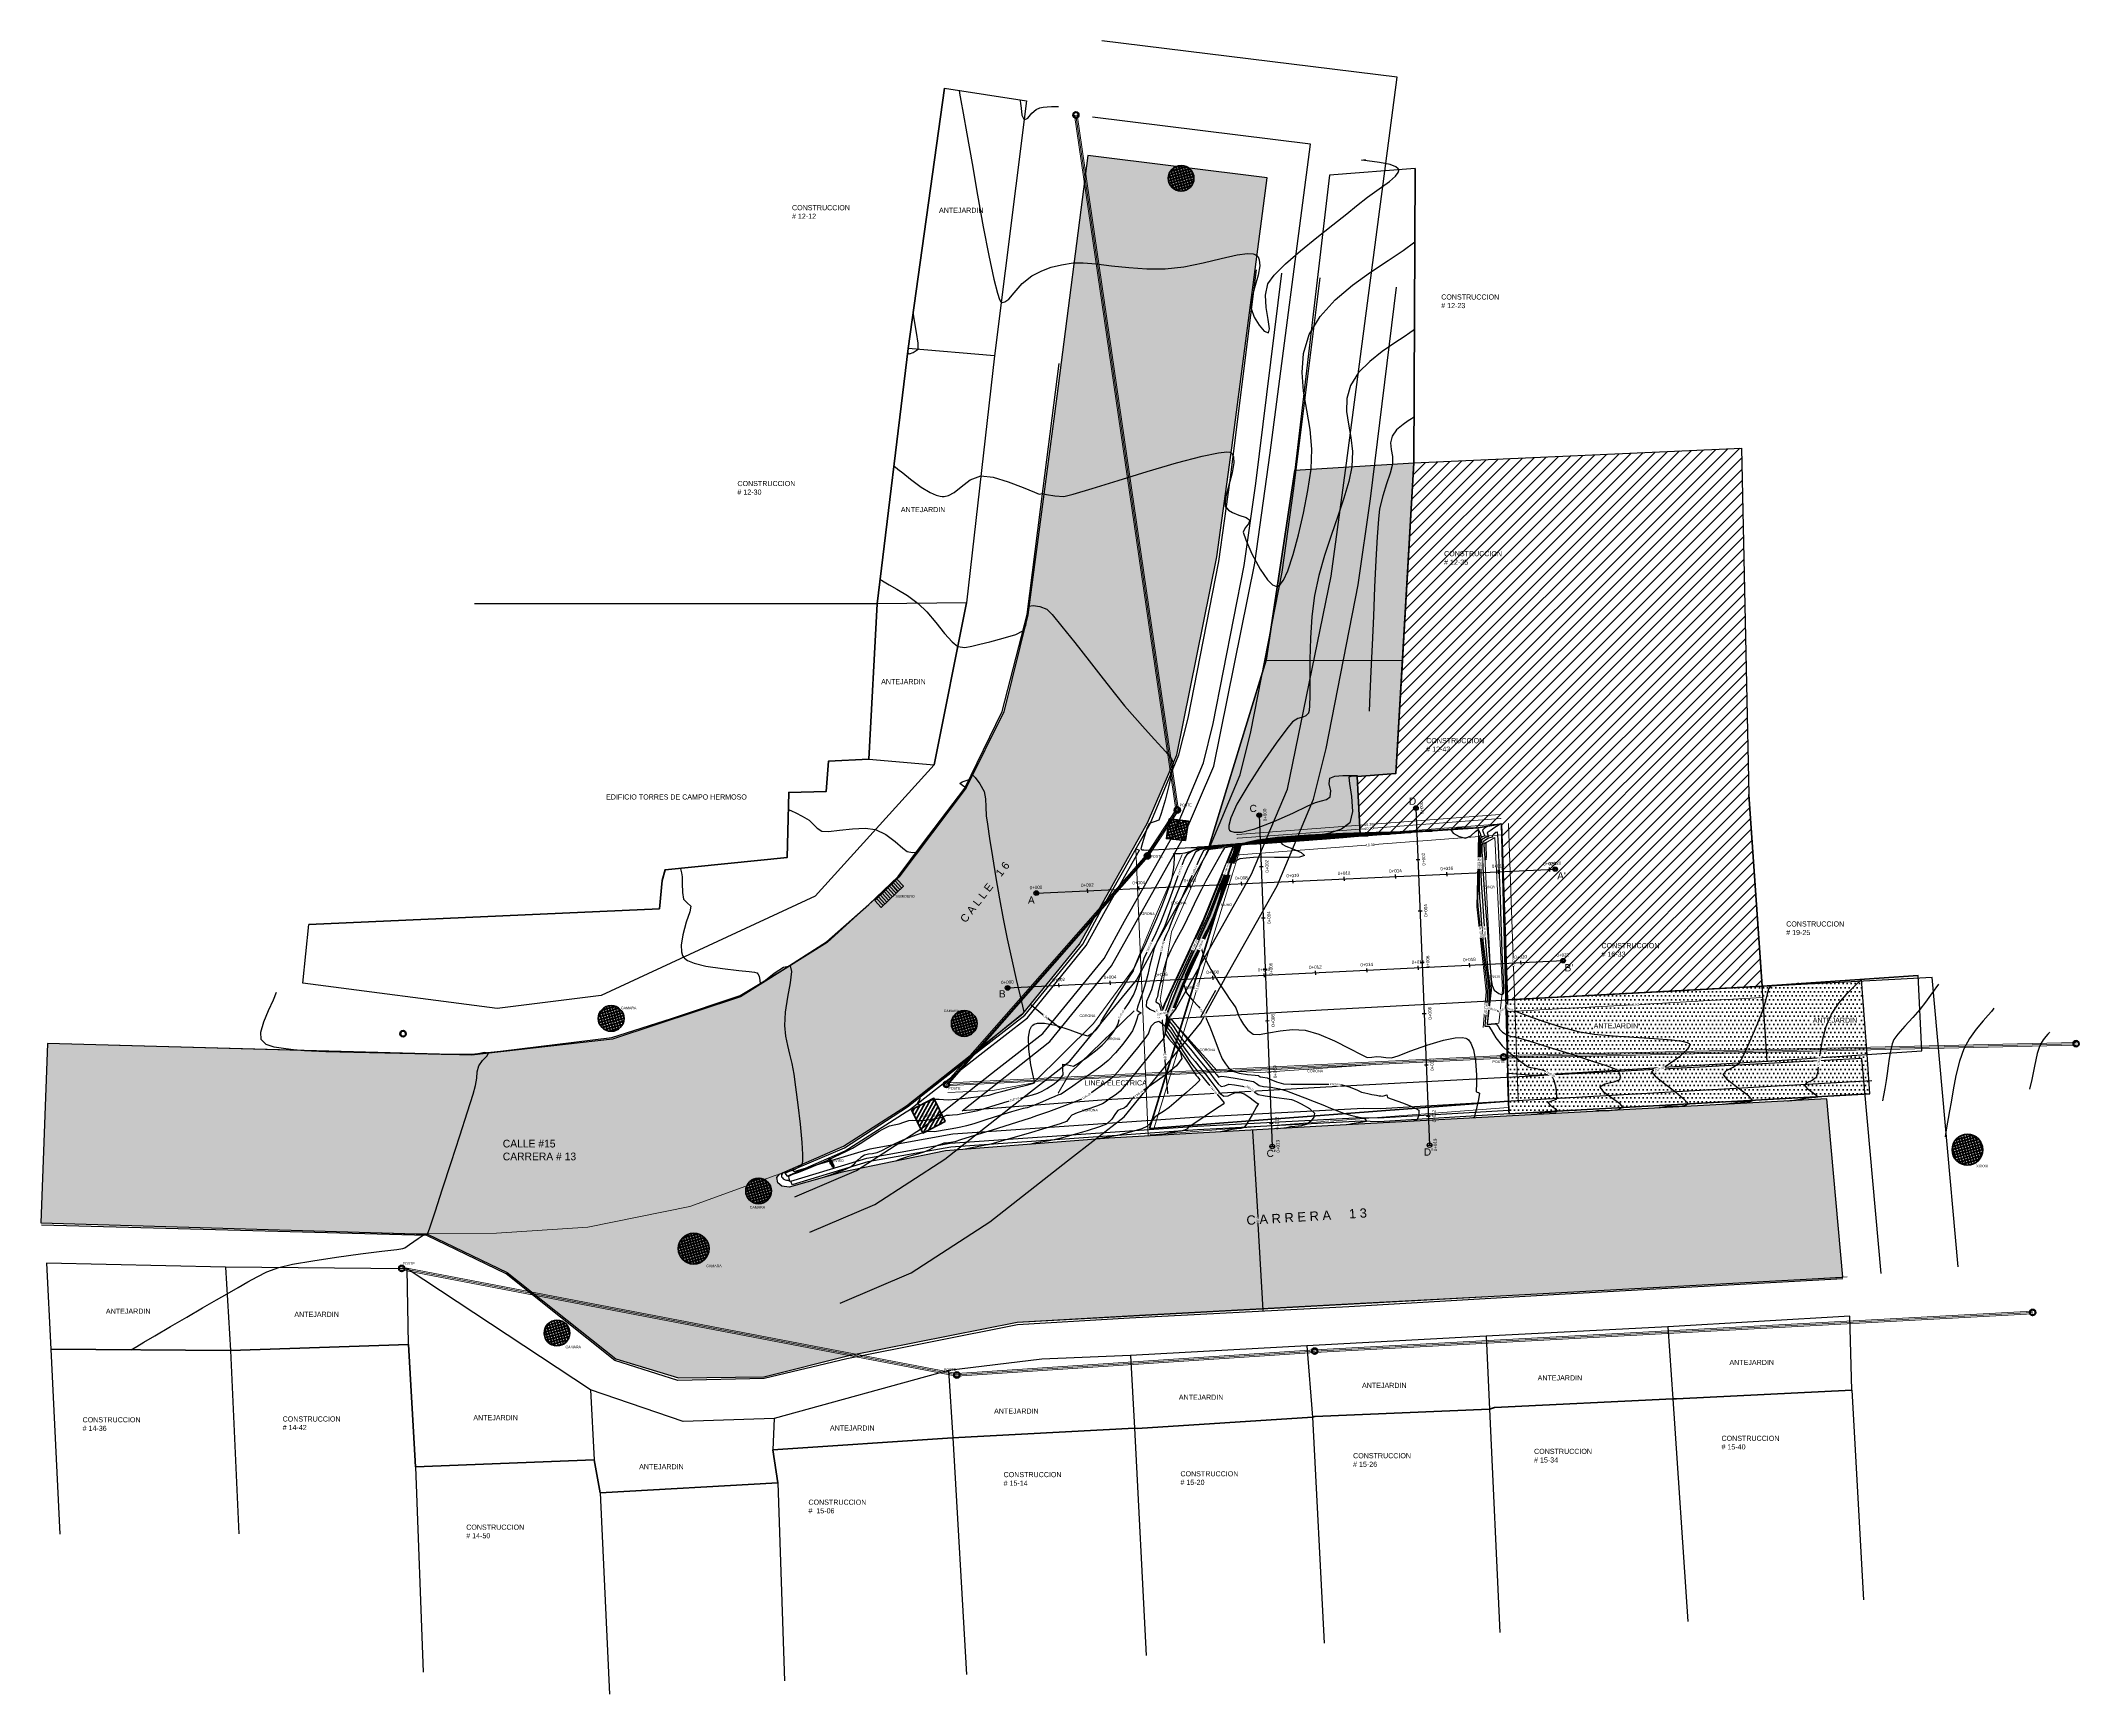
# Model space of a CAD drawing. Header units: inches. Extents: x 2908 to 3459, y -3172 to -55.
# Drawn here: x 3168.3 to 3247.6, y -119.8 to -55.4 of the extents above; entities that cross this region are included whole.
import ezdxf

# ---------------------------------------------------------------- set-up
doc = ezdxf.new("R2010")
doc.units = ezdxf.units.IN
doc.header["$MEASUREMENT"] = 0
for name, color, linetype in [('2TEXTO-MANCHETA', 7, 'Continuous'), ('C-ROAD-STAN', 7, 'Continuous'), ('C-ROAD-STAN-MAJR', 7, 'Continuous'), ('C-ROAD-TEXT', 7, 'Continuous'), ('C-TOPO-MAJR', 1, 'Continuous'), ('C-TOPO-MINR', 8, 'Continuous'), ('CASA', 3, 'Continuous'), ('COTAS_1', 7, 'Continuous'), ('PERFIL', 7, 'Continuous')]:
    doc.layers.add(name, color=color, linetype=linetype)
for name, color, linetype, lineweight in [('ANDEN', 254, 'Continuous', 30), ('ANTEJARDIN', 190, 'Continuous', 30), ('Capa2', 1, 'Continuous', 25), ('CORONA', 94, 'Continuous', 13), ('COTA', 1, 'Continuous', 9), ('DETALLE', 6, 'Continuous', 50), ('ELECTRICA', 250, 'Continuous', 15), ('FLECHA', 7, 'Continuous', 50), ('MURO', 7, 'Continuous', 50), ('PARAM', 5, 'Continuous', 40), ('PARAMENTO', 170, 'Continuous', 30), ('PATA MURO', 3, 'Continuous', 40), ('TEXTO 2', 250, 'Continuous', 20), ('VIA', 251, 'Continuous', 5)]:
    doc.layers.add(name, color=color, linetype=linetype, lineweight=lineweight)
doc.styles.add('ARIAL', font='sanss___.ttf')
doc.styles.add('Arial new', font='arial.ttf')
doc.dimstyles.new('GUS', dxfattribs={"dimtxt": 0.1, "dimasz": 0.03, "dimexe": 0.05, "dimexo": 0.05, "dimgap": 0.005, "dimtad": 0, "dimzin": 1, "dimdsep": 46, "dimtxsty": 'Arial new', "dimblk": 'DOT', "dimcen": 0.01, "dimse1": 1, "dimse2": 1, "dimclrd": 1, "dimclre": 252, "dimclrt": 1, "dimaunit": 1, "dimadec": 0, "dimazin": 2, "dimtfac": 1, "dimtmove": 0, "dimatfit": 2, "dimldrblk": 'ARCHTICK', "dimfxl": 1, "dimlwd": -1, "dimlwe": -1, "dimarcsym": 1})
pattern_1 = [(15.8151399235, (-517811.456445, -1242083.69235), (-0.014710049393, 0.051931831008), [0.053975, -0.053975]), (105.8151399235, (-517811.456445, -1242083.69235), (-0.051931831008, -0.014710049393), [0.053975, -0.053975])]
pattern_2 = [(0, (-836576.1217, -1053076.2525), (0.079375, 0.15875), [0, -0.15875])]

# ---------------------------------------------------------------- blocks, each defined once
blk = doc.blocks.new('AeccArrow')
at = {"flags": 128}
blk.add_lwpolyline([(-0.45, 0, 0, 0, 0), (0.15, 0, 0.1, 0, 0), (0.45, 0, 0, 0, 0)], format="xyseb", dxfattribs=at)
blk = doc.blocks.new('AeccTickLine')
blk.add_line((0, -0.5), (0, 0.5))
blk = doc.blocks.new('*U2245')
at = {"layer": 'C-ROAD-STAN-MAJR', "color": 7, "linetype": 'Continuous', "lineweight": -3, "xscale": 0.15, "yscale": 0.15, "zscale": 0.15, "rotation": 2.638863939427115}
for p in [(839803.155, 1052988.59), (839803.367, 1052988.6), (839785.175, 1052987.761), (839787.172, 1052987.854), (839789.17, 1052987.946), (839791.168, 1052988.038), (839793.166, 1052988.13), (839795.164, 1052988.222), (839797.162, 1052988.314), (839799.16, 1052988.406), (839801.158, 1052988.498), (839783.177, 1052987.669)]:
    blk.add_blockref('AeccTickLine', p, dxfattribs=at)
at = {"layer": 'C-ROAD-STAN-MAJR', "color": 7, "linetype": 'Continuous', "lineweight": -3, "char_height": 0.127, "attachment_point": 8, "rotation": 2.63886}
for s, insert in [('0+016', (839799.152, 1052988.563)), ('0+018', (839801.15, 1052988.655)), ('0+020', (839803.148, 1052988.747)), ('0+020', (839803.36, 1052988.757)), ('0+000', (839783.169, 1052987.826)), ('0+002', (839785.167, 1052987.918)), ('0+004', (839787.165, 1052988.01)), ('0+006', (839789.163, 1052988.102)), ('0+008', (839791.161, 1052988.194)), ('0+010', (839793.159, 1052988.286)), ('0+012', (839795.157, 1052988.378)), ('0+014', (839797.155, 1052988.471))]:
    blk.add_mtext(s, dxfattribs=dict(at, insert=insert))
blk = doc.blocks.new('*U2246')
at = {"layer": 'C-ROAD-STAN-MAJR', "color": 7, "linetype": 'Continuous', "lineweight": -3, "xscale": 0.15, "yscale": 0.15, "zscale": 0.15, "rotation": 2.810007829243371}
for p in [(839796.044, 1052984.667), (839798.042, 1052984.765), (839800.04, 1052984.864), (839802.037, 1052984.962), (839803.675, 1052985.042), (839782.061, 1052983.981), (839784.059, 1052984.079), (839786.057, 1052984.177), (839788.054, 1052984.275), (839790.052, 1052984.373), (839792.049, 1052984.471), (839794.047, 1052984.569)]:
    blk.add_blockref('AeccTickLine', p, dxfattribs=at)
at = {"layer": 'C-ROAD-STAN-MAJR', "color": 7, "linetype": 'Continuous', "lineweight": -3, "char_height": 0.127, "attachment_point": 8, "rotation": 2.81001}
for s, insert in [('0+008', (839790.044, 1052984.53)), ('0+010', (839792.042, 1052984.628)), ('0+012', (839794.039, 1052984.726)), ('0+014', (839796.037, 1052984.824)), ('0+016', (839798.034, 1052984.922)), ('0+018', (839800.032, 1052985.02)), ('0+020', (839802.03, 1052985.118)), ('0+022', (839803.668, 1052985.199)), ('0+000', (839782.054, 1052984.138)), ('0+002', (839784.051, 1052984.236)), ('0+004', (839786.049, 1052984.334)), ('0+006', (839788.046, 1052984.432))]:
    blk.add_mtext(s, dxfattribs=dict(at, insert=insert))
blk = doc.blocks.new('*U2247')
at = {"layer": 'C-ROAD-STAN-MAJR', "color": 7, "linetype": 'Continuous', "lineweight": -3, "xscale": 0.1499999999999999, "yscale": 0.1499999999999999, "zscale": 0.1499999999999999, "rotation": 272.2457318732424}
for p in [(839791.855, 1052990.702), (839791.933, 1052988.703), (839792.012, 1052986.705), (839792.09, 1052984.706), (839792.168, 1052982.708), (839792.247, 1052980.709), (839792.325, 1052978.711), (839792.36, 1052977.812)]:
    blk.add_blockref('AeccTickLine', p, dxfattribs=at)
at = {"layer": 'C-ROAD-STAN-MAJR', "color": 7, "linetype": 'Continuous', "lineweight": -3, "char_height": 0.127, "attachment_point": 2, "rotation": 92.24573}
for s, insert in [('0+000', (839792.012, 1052990.708)), ('0+002', (839792.09, 1052988.709)), ('0+004', (839792.168, 1052986.711)), ('0+006', (839792.247, 1052984.712)), ('0+008', (839792.325, 1052982.714)), ('0+010', (839792.403, 1052980.715)), ('0+012', (839792.482, 1052978.717)), ('0+013', (839792.517, 1052977.818))]:
    blk.add_mtext(s, dxfattribs=dict(at, insert=insert))
blk = doc.blocks.new('*U2248')
at = {"layer": 'C-ROAD-STAN-MAJR', "color": 7, "linetype": 'Continuous', "lineweight": -3, "xscale": 0.15, "yscale": 0.15, "zscale": 0.15, "rotation": 272.3189143824813}
for p in [(839797.949, 1052990.978), (839798.03, 1052988.98), (839798.111, 1052986.981), (839798.192, 1052984.983), (839798.273, 1052982.985), (839798.354, 1052980.986), (839798.434, 1052978.988), (839798.48, 1052977.864)]:
    blk.add_blockref('AeccTickLine', p, dxfattribs=at)
at = {"layer": 'C-ROAD-STAN-MAJR', "color": 7, "linetype": 'Continuous', "lineweight": -3, "char_height": 0.127, "attachment_point": 2, "rotation": 92.31891}
for s, insert in [('0+000', (839798.106, 1052990.984)), ('0+002', (839798.186, 1052988.986)), ('0+004', (839798.267, 1052986.988)), ('0+006', (839798.348, 1052984.989)), ('0+008', (839798.429, 1052982.991)), ('0+010', (839798.51, 1052980.993)), ('0+012', (839798.591, 1052978.994)), ('0+013', (839798.637, 1052977.87))]:
    blk.add_mtext(s, dxfattribs=dict(at, insert=insert))
blk = doc.blocks.new('_Dot')
at = {"color": 0, "linetype": 'ByBlock', "lineweight": -2}
blk.add_line((-0.5, 0), (-1, 0), dxfattribs=at)
at = {"color": 0, "linetype": 'ByBlock', "const_width": 0.5}
blk.add_lwpolyline([(-0.25, 0, 1), (0.25, 0, 1)], format="xyb", close=True, dxfattribs=at)
blk = doc.blocks.new('*D2328')
at = {"layer": 'Capa2', "color": 1, "linetype": 'Continuous', "transparency": 16777216}
for p, q in [((3215.473, -97.838), (3215.67, -101.188)), ((3215.883, -104.806), (3215.686, -101.456))]:
    blk.add_line(p, q, dxfattribs=at)
at = {"layer": 'Defpoints', "color": 0, "transparency": 16777216}
for p in [(3215.471, -97.808), (3216.212, -97.764), (3216.626, -104.792)]:
    blk.add_point(p, dxfattribs=at)
at = {"layer": 'Capa2', "color": 1, "transparency": 16777216, "xscale": 0.03, "yscale": 0.03, "zscale": 0.03}
for p, rotation in [((3215.471, -97.808), 93.36917807951275), ((3215.885, -104.836), 273.3691780795127)]:
    blk.add_blockref('_Dot', p, dxfattribs=dict(at, rotation=rotation))
at = {"layer": 'Capa2', "color": 1, "transparency": 16777216, "insert": (3215.678, -101.322), "char_height": 0.1, "attachment_point": 5, "rotation": 273.36918, "style": 'Arial new'}
blk.add_mtext('7.04', dxfattribs=at)
blk = doc.blocks.new('_ArchTick')
at = {"color": 0, "linetype": 'ByBlock', "const_width": 0.15}
blk.add_lwpolyline([(-0.5, -0.5), (0.5, 0.5)], dxfattribs=at)
blk = doc.blocks.new('*D2329')
at = {"layer": 'Capa2', "color": 1, "linetype": 'Continuous', "transparency": 16777216}
for p, q in [((3211.959, -93.54), (3212.056, -94.815)), ((3212.172, -96.361), (3212.076, -95.086))]:
    blk.add_line(p, q, dxfattribs=at)
at = {"layer": 'Defpoints', "color": 0, "transparency": 16777216}
for p in [(3211.957, -93.51), (3215.131, -93.271), (3215.348, -96.151)]:
    blk.add_point(p, dxfattribs=at)
at = {"layer": 'Capa2', "color": 1, "transparency": 16777216, "xscale": 0.03, "yscale": 0.03, "zscale": 0.03}
for p, rotation in [((3211.957, -93.51), 94.31711101352536), ((3212.175, -96.391), 274.3171110135254)]:
    blk.add_blockref('_Dot', p, dxfattribs=dict(at, rotation=rotation))
at = {"layer": 'Capa2', "color": 1, "transparency": 16777216, "insert": (3212.066, -94.951), "char_height": 0.1, "attachment_point": 5, "rotation": 274.31711, "style": 'Arial new'}
blk.add_mtext('2.89', dxfattribs=at)
blk = doc.blocks.new('*D2330')
at = {"layer": 'Capa2', "color": 1, "linetype": 'Continuous', "transparency": 16777216}
for p, q in [((3206.855, -92.927), (3207.311, -93.302)), ((3207.967, -93.842), (3207.511, -93.467))]:
    blk.add_line(p, q, dxfattribs=at)
at = {"layer": 'Defpoints', "color": 0, "transparency": 16777216}
for p in [(3206.832, -92.908), (3207.99, -93.861), (3207.99, -93.861)]:
    blk.add_point(p, dxfattribs=at)
at = {"layer": 'Capa2', "color": 1, "transparency": 16777216, "xscale": 0.03, "yscale": 0.03, "zscale": 0.03}
for p, rotation in [((3206.832, -92.908), 140.5729783588278), ((3207.99, -93.861), 320.5729783588278)]:
    blk.add_blockref('_Dot', p, dxfattribs=dict(at, rotation=rotation))
at = {"layer": 'Capa2', "color": 1, "transparency": 16777216, "insert": (3207.411, -93.384), "char_height": 0.1, "attachment_point": 5, "rotation": 320.57298, "style": 'Arial new'}
blk.add_mtext('1.50', dxfattribs=at)
blk = doc.blocks.new('*D4202')
at = {"layer": 'COTA', "color": 1, "linetype": 'Continuous', "transparency": 16777216}
for p, q in [((3235.299, -92.649), (3230.508, -92.911)), ((3225.449, -93.187), (3230.24, -92.926))]:
    blk.add_line(p, q, dxfattribs=at)
at = {"layer": 'Defpoints', "color": 0, "transparency": 16777216}
for p in [(3225.395, -92.742, 2179.836), (3235.305, -92.2, 2179.836), (3235.329, -92.648)]:
    blk.add_point(p, dxfattribs=at)
at = {"layer": 'COTA', "color": 1, "transparency": 16777216, "xscale": 0.03, "yscale": 0.03, "zscale": 0.03}
for p, rotation in [((3235.329, -92.648), 3.126026184029509), ((3225.419, -93.189), 183.1260261840295)]:
    blk.add_blockref('_Dot', p, dxfattribs=dict(at, rotation=rotation))
at = {"layer": 'COTA', "color": 1, "transparency": 16777216, "insert": (3230.374, -92.918), "char_height": 0.1, "attachment_point": 5, "rotation": 3.12603, "style": 'Arial new'}
blk.add_mtext('9.92', dxfattribs=at)
blk = doc.blocks.new('*D4323')
at = {"layer": 'COTA', "color": 1, "linetype": 'Continuous', "transparency": 16777216}
for p, q in [((3225.427, -85.902), (3225.609, -91.099)), ((3225.803, -96.633), (3225.621, -91.436))]:
    blk.add_line(p, q, dxfattribs=at)
at = {"layer": 'Defpoints', "color": 0, "transparency": 16777216}
for p in [(3225.154, -85.882, 2179.969), (3225.533, -96.673, 2179.76), (3225.805, -96.663)]:
    blk.add_point(p, dxfattribs=at)
at = {"layer": 'COTA', "color": 1, "transparency": 16777216, "xscale": 0.03, "yscale": 0.03, "zscale": 0.03}
for p, rotation in [((3225.426, -85.872), 92.00968168394839), ((3225.805, -96.663), 272.0096816839484)]:
    blk.add_blockref('_Dot', p, dxfattribs=dict(at, rotation=rotation))
at = {"layer": 'COTA', "color": 1, "lineweight": 80, "transparency": 16777216, "insert": (3225.615, -91.268), "char_height": 0.1, "attachment_point": 5, "rotation": 272.00968, "style": 'Arial new'}
blk.add_mtext('10.80', dxfattribs=at)
blk = doc.blocks.new('*D4328')
at = {"layer": 'COTA', "color": 1, "linetype": 'Continuous', "transparency": 16777216}
for p, q in [((3214.898, -86.45), (3219.835, -86.077)), ((3225.109, -85.679), (3220.172, -86.052))]:
    blk.add_line(p, q, dxfattribs=at)
at = {"layer": 'Defpoints', "color": 0, "transparency": 16777216}
for p in [(3225.139, -85.677), (3225.154, -85.882, 2179.969), (3214.884, -86.657, 2179.969)]:
    blk.add_point(p, dxfattribs=at)
at = {"layer": 'COTA', "color": 1, "transparency": 16777216, "xscale": 0.03, "yscale": 0.03, "zscale": 0.03}
for p, rotation in [((3214.868, -86.452), 184.3169920542586), ((3225.139, -85.677), 4.316992054258596)]:
    blk.add_blockref('_Dot', p, dxfattribs=dict(at, rotation=rotation))
at = {"layer": 'COTA', "color": 1, "transparency": 16777216, "insert": (3220.003, -86.064), "char_height": 0.1, "attachment_point": 5, "rotation": 4.31699, "style": 'Arial new'}
blk.add_mtext('10.30', dxfattribs=at)
blk = doc.blocks.new('*D4329')
at = {"layer": 'COTA', "color": 1, "linetype": 'Continuous', "transparency": 16777216}
for p, q in [((3215.028, -86.733), (3213.378, -92.085)), ((3211.628, -97.761), (3213.278, -92.408))]:
    blk.add_line(p, q, dxfattribs=at)
at = {"layer": 'Defpoints', "color": 0, "transparency": 16777216}
for p in [(3214.884, -86.657, 2179.969), (3211.467, -97.742, 2179.74), (3211.619, -97.789)]:
    blk.add_point(p, dxfattribs=at)
at = {"layer": 'COTA', "color": 1, "transparency": 16777216, "xscale": 0.03, "yscale": 0.03, "zscale": 0.03}
for p, rotation in [((3215.036, -86.704), 72.86817156570037), ((3211.619, -97.789), 252.8681715657004)]:
    blk.add_blockref('_Dot', p, dxfattribs=dict(at, rotation=rotation))
at = {"layer": 'COTA', "color": 1, "transparency": 16777216, "insert": (3213.328, -92.247), "char_height": 0.1, "attachment_point": 5, "rotation": 72.86817, "style": 'Arial new'}
blk.add_mtext('11.60', dxfattribs=at)
blk = doc.blocks.new('*D4331')
at = {"layer": 'COTA', "color": 1, "linetype": 'Continuous', "transparency": 16777216}
for p, q in [((3211.515, -97.982), (3218.296, -97.464)), ((3225.414, -96.92), (3218.633, -97.438))]:
    blk.add_line(p, q, dxfattribs=at)
at = {"layer": 'Defpoints', "color": 0, "transparency": 16777216}
for p in [(3225.426, -96.676, 2179.754), (3225.444, -96.918), (3211.467, -97.742, 2179.74)]:
    blk.add_point(p, dxfattribs=at)
at = {"layer": 'COTA', "color": 1, "transparency": 16777216, "xscale": 0.03, "yscale": 0.03, "zscale": 0.03}
for p, rotation in [((3225.444, -96.918), 4.366897465810454), ((3211.485, -97.984), 184.3668974658104)]:
    blk.add_blockref('_Dot', p, dxfattribs=dict(at, rotation=rotation))
at = {"layer": 'COTA', "color": 1, "transparency": 16777216, "insert": (3218.465, -97.451), "char_height": 0.1, "attachment_point": 5, "rotation": 4.3669, "style": 'Arial new'}
blk.add_mtext('14.00', dxfattribs=at)
blk = doc.blocks.new('*D4343')
at = {"layer": 'COTA', "color": 1, "linetype": 'Continuous', "transparency": 16777216}
for p, q in [((3225.097, -85.523), (3220.158, -85.902)), ((3214.882, -86.306), (3219.821, -85.927))]:
    blk.add_line(p, q, dxfattribs=at)
at = {"layer": 'Defpoints', "color": 0, "transparency": 16777216}
for p in [(3225.127, -85.52), (3225.154, -85.882, 2179.969), (3214.88, -86.669, 2179.969)]:
    blk.add_point(p, dxfattribs=at)
at = {"layer": 'COTA', "color": 1, "transparency": 16777216, "xscale": 0.03, "yscale": 0.03, "zscale": 0.03}
for p, rotation in [((3225.127, -85.52), 4.385149064224748), ((3214.852, -86.308), 184.3851490642247)]:
    blk.add_blockref('_Dot', p, dxfattribs=dict(at, rotation=rotation))
at = {"layer": 'COTA', "color": 1, "transparency": 16777216, "insert": (3219.989, -85.914), "char_height": 0.1, "attachment_point": 5, "rotation": 4.38515, "style": 'Arial new'}
blk.add_mtext('10.30', dxfattribs=at)
blk = doc.blocks.new('*D4344')
at = {"layer": 'COTA', "color": 1, "linetype": 'Continuous', "transparency": 16777216}
for p, q in [((3225.158, -86.317), (3220.221, -86.695)), ((3214.948, -87.1), (3219.884, -86.721))]:
    blk.add_line(p, q, dxfattribs=at)
at = {"layer": 'Defpoints', "color": 0, "transparency": 16777216}
for p in [(3225.154, -85.882, 2179.969), (3225.188, -86.314), (3214.884, -86.669, 2179.969)]:
    blk.add_point(p, dxfattribs=at)
at = {"layer": 'COTA', "color": 1, "transparency": 16777216, "xscale": 0.03, "yscale": 0.03, "zscale": 0.03}
for p, rotation in [((3225.188, -86.314), 4.385149064224786), ((3214.918, -87.102), 184.3851490642247)]:
    blk.add_blockref('_Dot', p, dxfattribs=dict(at, rotation=rotation))
at = {"layer": 'COTA', "color": 1, "transparency": 16777216, "insert": (3220.053, -86.708), "char_height": 0.1, "attachment_point": 5, "rotation": 4.38515, "style": 'Arial new'}
blk.add_mtext('10.30', dxfattribs=at)

msp = doc.modelspace()

# ---------------------------------------------------------------- hatches: boundary and pattern name
at = {"layer": 'DETALLE', "true_color": 0x939598}
h = msp.add_hatch(dxfattribs=at)
h.set_pattern_fill('SQUARE', color=252, scale=0.017, angle=15.81514)
h.set_pattern_definition(pattern_1)
edge = h.paths.add_edge_path()
edge.add_arc((3212.692, -60.772), 0.5, 0, 360)
h = msp.add_hatch(dxfattribs=at)
h.set_pattern_fill('SQUARE', color=252, scale=0.017, angle=15.81514)
h.set_pattern_definition(pattern_1)
h.paths.add_polyline_path([(3212.866, -86.542), (3212.119, -86.46), (3212.23, -85.699), (3212.978, -85.781)])
at = {"layer": 'DETALLE'}
h = msp.add_hatch(color=256, dxfattribs=at)
h.dxf.hatch_style = 1
h.paths.add_polyline_path([(3212.254, -93.41), (3212.114, -93.356), (3212.612, -92.091), (3213.808, -89.449), (3214.84, -86.742), (3214.987, -86.715), (3213.952, -89.491), (3212.756, -92.13)])
at = {"layer": 'DETALLE', "true_color": 0x939598}
h = msp.add_hatch(dxfattribs=at)
h.set_pattern_fill('SQUARE', color=252, scale=0.017, angle=15.81514)
h.set_pattern_definition(pattern_1)
edge = h.paths.add_edge_path()
edge.add_arc((3190.516, -93.461), 0.5, 0, 360)
h = msp.add_hatch(dxfattribs=at)
h.set_pattern_fill('SQUARE', color=252, scale=0.017, angle=15.81514)
h.set_pattern_definition(pattern_1)
edge = h.paths.add_edge_path()
edge.add_arc((3204.252, -93.656), 0.5, 0, 360)
h = msp.add_hatch(dxfattribs=at)
h.set_pattern_fill('SQUARE', color=252, scale=0.017, angle=15.81514)
h.set_pattern_definition(pattern_1)
edge = h.paths.add_edge_path()
edge.add_arc((3243.286, -98.567), 0.6, 0, 360)
h = msp.add_hatch(dxfattribs=at)
h.set_pattern_fill('SQUARE', color=252, scale=0.017, angle=15.81514)
h.set_pattern_definition(pattern_1)
edge = h.paths.add_edge_path()
edge.add_arc((3196.249, -100.173), 0.5, 0, 360)
h = msp.add_hatch(dxfattribs=at)
h.set_pattern_fill('SQUARE', color=252, scale=0.017, angle=15.81514)
h.set_pattern_definition(pattern_1)
edge = h.paths.add_edge_path()
edge.add_arc((3193.726, -102.416), 0.6, 0, 360)
h = msp.add_hatch(dxfattribs=at)
h.set_pattern_fill('SQUARE', color=252, scale=0.017, angle=15.81514)
h.set_pattern_definition(pattern_1)
edge = h.paths.add_edge_path()
edge.add_arc((3188.406, -105.699), 0.5, 0, 360)
at = {"layer": 'PARAM'}
h = msp.add_hatch(dxfattribs=at)
h.set_pattern_fill('ANSI31', color=256, scale=0.1)
h.set_pattern_definition([(45, (-836576.1217, -1053076.2525), (-0.22450640303, 0.22450640303), [])])
h.paths.add_polyline_path([(3225.395, -92.742), (3225.154, -85.882), (3224.252, -86.039), (3219.654, -86.308), (3219.536, -84.051), (3221.051, -83.924), (3221.306, -79.532), (3221.752, -71.848), (3234.499, -71.272), (3234.781, -84.748), (3235.305, -92.2)])
h = msp.add_hatch(dxfattribs=at)
h.set_pattern_fill('DOTS', color=251, scale=0.1)
h.set_pattern_definition(pattern_2)
h.paths.add_polyline_path([(3219.654, -86.308), (3213.783, -86.753), (3215.996, -79.523), (3217.112, -72.13), (3221.752, -71.848), (3221.306, -79.532), (3221.051, -83.924), (3219.536, -84.051)])
h = msp.add_hatch(dxfattribs=at)
h.set_pattern_fill('DOTS', color=251, scale=0.1)
h.set_pattern_definition(pattern_2)
h.paths.add_polyline_path([(3225.395, -92.742), (3225.392, -95.589), (3225.447, -97.026), (3225.458, -97.175), (3239.494, -96.391), (3239.39, -94.862), (3239.158, -91.94), (3235.305, -92.2)])
h = msp.add_hatch(dxfattribs=at)
h.set_pattern_fill('JIS_WOOD', color=256, scale=0.18, angle=15.81514)
h.set_pattern_definition([(60.815139924, (-517811.45644, -1242083.69235), (-0.111121245503, 0.062065036401), [])])
h.paths.add_polyline_path([(3202.204, -97.018), (3202.639, -97.918), (3203.506, -97.465), (3203.071, -96.564)])
at = {"layer": 'PERFIL'}
h = msp.add_hatch(dxfattribs=at)
h.set_pattern_fill('AR-CONC', color=251, scale=0.005)
h.set_pattern_definition([(50, (-836597.2255, -1052994.9305), (0.910923345, -0.0796954277), [0.09525, -1.04775]), (355, (-836597.2255, -1052994.9305), (-0.1762171071, 0.9552842262), [0.0762, -0.83820292085]), (100.4514447, (-836597.1496, -1052994.9371), (0.73470623545, 0.87558875956), [0.080950044, -0.890451223]), (46.1842, (-836597.2255, -1052994.6765), (1.3553952045, -0.2102116397), [0.142875, -1.571625]), (96.63555761, (-836597.1125, -1052994.694), (1.1870206703, 1.237130623), [0.1214251157, -1.3356780408]), (351.18415117, (-836597.2255, -1052994.6765), (1.1870206703, 1.237130623), [0.1142998354, -1.2572986596]), (21, (-836597.0985, -1052994.74), (0.75807195635, -0.51132599094), [0.09525, -1.04775]), (326, (-836597.0985, -1052994.74), (0.30901014174, 0.9209398306), [0.0762, -0.8382]), (71.451445, (-836597.0353, -1052994.7826), (1.0670820964, 0.40961384443), [0.080950044, -0.890449688]), (37.5, (-836597.2255, -1052994.93047), (0.01544301625, 0.422775194366), [0, -0.82804, 0, -0.8509, 0, -0.841375]), (7.5, (-836597.2255, -1052994.93047), (0.33409831255, 0.50090287409), [0, -0.48514, 0, -0.80899, 0, -0.320675]), (327.5, (-836597.5087, -1052994.93047), (0.677952975834, -0.02864371996), [0, -0.3175, 0, -0.9906, 0, -1.31445]), (317.5, (-836597.6357, -1052994.9305), (0.74064590693, 0.12713245517), [0, -0.41275, 0, -0.65786, 0, -0.93345])])
h.paths.add_polyline_path([(3214.085, -75.494), (3214.666, -71.261), (3216.044, -60.749), (3209.057, -59.888), (3207.862, -69.243), (3206.727, -77.761), (3205.788, -81.531), (3204.323, -84.49), (3201.714, -87.964), (3198.924, -90.509), (3195.551, -92.619), (3190.562, -94.267), (3185.077, -94.884), (3168.59, -94.436), (3168.323, -101.412), (3183.376, -101.854), (3186.464, -103.339), (3190.696, -106.704), (3193.137, -107.443), (3196.455, -107.4), (3199.767, -106.573), (3206.308, -105.283), (3238.438, -103.521), (3237.818, -96.591), (3218.405, -97.637), (3209.878, -98.123), (3203.527, -98.608), (3199.501, -99.436), (3197.44, -100.027), (3197.152, -99.99), (3197.003, -99.858), (3196.963, -99.642), (3197.068, -99.52), (3199.55, -98.431), (3202.008, -96.857), (3206.529, -93.278), (3208.736, -90.568), (3211.384, -85.848), (3212.519, -83.198)])

# ---------------------------------------------------------------- linework, layer by layer
at = {"layer": 'ANDEN', "flags": 128}
for points, elevation in [([(3197.269, -99.478), (3199.594, -98.489), (3202.045, -96.897), (3204.884, -94.669), (3206.61, -93.327), (3208.866, -90.566), (3209.612, -89.196), (3211.482, -85.882), (3212.609, -83.198), (3212.961, -81.772), (3214.16, -75.676), (3214.604, -72.517), (3215.62, -64.335)], 2187.151), ([(3197.661, -100.398), (3200.065, -99.375), (3202.627, -97.711), (3205.499, -95.457), (3207.313, -94.048), (3209.7, -91.126), (3210.487, -89.681), (3212.381, -86.323), (3213.562, -83.513), (3213.937, -81.988), (3215.146, -75.842), (3215.595, -72.648), (3216.613, -64.459)], 2187.151), ([(3198.248, -101.778), (3200.773, -100.704), (3203.5, -98.932), (3206.422, -96.639), (3208.367, -95.128), (3210.95, -91.967), (3211.799, -90.408), (3213.73, -86.984), (3214.99, -83.986), (3215.402, -82.313), (3216.626, -76.091), (3217.082, -72.845), (3218.101, -64.644)], 2187.151), ([(3199.422, -104.539), (3202.188, -103.362), (3205.247, -101.375), (3208.269, -99.004), (3210.476, -97.289), (3213.45, -93.648), (3214.423, -91.862), (3216.429, -88.306), (3217.847, -84.932), (3218.332, -82.961), (3219.585, -76.59), (3220.056, -73.239), (3221.078, -65.013)], 2187.151), ([(3171.384, -94.506), (3183.832, -94.836), (3185.076, -94.846), (3186.205, -94.728), (3190.548, -94.201), (3192.858, -93.457), (3195.53, -92.568), (3197.134, -91.609), (3198.9, -90.481), (3200.535, -89.023), (3201.684, -87.932), (3202.632, -86.672), (3204.274, -84.494), (3205.724, -81.521), (3206.701, -77.741), (3207.324, -72.837), (3207.953, -67.974)], 2186.357), ([(3201.996, -97.088), (3202.129, -97.022), (3204.979, -94.784), (3206.719, -93.43), (3209.003, -90.627), (3209.748, -89.259), (3211.071, -86.908)], 2187.151), ([(3210.928, -86.863), (3211.071, -86.908)], 2187.151), ([(3197.511, -99.793), (3200.464, -98.898), (3203.709, -98.317), (3213.323, -97.648), (3219.711, -97.311), (3220.374, -97.326), (3225.447, -97.026), (3225.392, -95.589), (3226.404, -95.668), (3231.31, -95.369), (3231.668, -95.346), (3235.498, -95.126), (3241.516, -94.717)], 2178.6), ([(3239.494, -96.391), (3225.458, -97.175), (3220.379, -97.476), (3219.715, -97.461), (3213.335, -97.798), (3203.733, -98.465), (3200.505, -99.042), (3197.554, -99.937), (3197.511, -99.793)], 2178.6), ([(3197.269, -99.478), (3197.358, -99.599), (3199.623, -98.611), (3201.996, -97.088)], 2187.151), ([(3225.458, -97.175), (3225.447, -97.026)], 2178.6), ([(3238.444, -103.589), (3227.407, -104.204), (3219.219, -104.677), (3210.689, -105.121), (3206.324, -105.377), (3199.685, -106.698), (3196.47, -107.468), (3193.114, -107.544), (3190.656, -106.766), (3186.434, -103.391), (3183.347, -101.906), (3168.348, -101.498)], 2178.855)]:
    msp.add_lwpolyline(points, dxfattribs=dict(at, elevation=elevation))
at = {"layer": 'ANTEJARDIN', "flags": 128}
for points, elevation in [([(3206.676, -57.759), (3205.436, -67.678), (3204.339, -77.29), (3203.077, -83.596), (3198.456, -88.697), (3190.121, -92.561), (3186.074, -93.071), (3178.522, -92.086), (3178.756, -89.81)], 2189.552), ([(3203.491, -57.26), (3206.676, -57.759), (3205.436, -67.678), (3202.07, -67.389)], 2186.745), ([(3218.469, -60.652), (3217.112, -72.13), (3215.996, -79.523), (3213.783, -86.753)], 2189.34), ([(3221.793, -60.39), (3218.469, -60.652), (3217.112, -72.13), (3221.752, -71.848)], 2188.92), ([(3205.436, -67.678), (3204.339, -77.29), (3200.871, -77.33)], 2186.745), ([(3217.112, -72.13), (3215.996, -79.523), (3221.306, -79.532)], 2188.701), ([(3200.541, -83.369), (3203.077, -83.596), (3204.339, -77.29), (3200.871, -77.33)], 2186.745), ([(3235.498, -95.126), (3241.516, -94.717), (3241.367, -91.791)], 2178.6), ([(3225.395, -92.742), (3225.392, -95.589), (3226.404, -95.668), (3231.31, -95.369), (3231.668, -95.346), (3235.498, -95.126), (3235.305, -92.2)], 2179.836), ([(3189.716, -107.91), (3182.573, -103.208), (3175.515, -103.137), (3168.547, -102.982), (3168.72, -106.322)], 2179.536), ([(3182.626, -106.148), (3182.573, -103.208), (3175.515, -103.137), (3175.707, -106.385)], 2179.536), ([(3231.626, -105.461), (3224.563, -105.824), (3224.687, -108.656)], 2179.536), ([(3238.785, -107.92), (3238.707, -105.039), (3231.626, -105.461), (3231.829, -108.257)], 2179.536), ([(3217.585, -106.196), (3210.725, -106.573), (3210.874, -109.404)], 2179.536), ([(3224.563, -105.818), (3217.585, -106.196), (3217.799, -108.967)], 2179.536), ([(3210.725, -106.573), (3207.274, -106.718), (3203.635, -107.162), (3203.811, -109.774)], 2179.536), ([(3203.635, -107.162), (3196.855, -109.031), (3196.808, -110.246)], 2179.536), ([(3196.855, -109.031), (3193.321, -109.146), (3189.716, -107.91), (3189.716, -107.91)], 2179.536), ([(3189.716, -107.91), (3189.859, -110.634)], 2179.536)]:
    msp.add_lwpolyline(points, dxfattribs=dict(at, elevation=elevation))
at = {"layer": 'C-ROAD-STAN', "color": 7, "linetype": 'Continuous', "lineweight": -3}
for centre in [(3215.733, -85.551), (3221.827, -85.274), (3227.245, -87.653), (3207.055, -88.583), (3207.055, -88.583), (3227.554, -91.211), (3205.94, -92.271), (3205.94, -92.271)]:
    msp.add_circle(centre, 0.05, dxfattribs=at)
at = {"layer": 'C-TOPO-MAJR', "color": 30, "linetype": 'Continuous', "lineweight": -3, "flags": 128}
for points, elevation in [([(3204.052, -57.348), (3204.075, -57.465), (3204.126, -57.739), (3204.217, -58.239), (3204.358, -59.041), (3204.558, -60.195), (3204.775, -61.43), (3204.996, -62.655), (3205.211, -63.776), (3205.407, -64.7), (3205.542, -65.237), (3205.628, -65.49), (3205.676, -65.576), (3205.697, -65.592), (3205.742, -65.601), (3205.835, -65.58), (3205.983, -65.472), (3206.2, -65.23), (3206.513, -64.867), (3206.882, -64.566), (3207.267, -64.373), (3207.639, -64.232), (3208.035, -64.133), (3208.487, -64.063), (3208.881, -64.057), (3209.39, -64.102), (3209.989, -64.172), (3210.652, -64.245), (3211.353, -64.295), (3212.068, -64.299), (3212.803, -64.217), (3213.548, -64.063), (3214.255, -63.888), (3214.874, -63.748), (3215.271, -63.696), (3215.496, -63.71), (3215.605, -63.751), (3215.646, -63.783), (3215.685, -63.829), (3215.734, -63.947), (3215.749, -64.173), (3215.689, -64.539), (3215.552, -65.037), (3215.43, -65.5), (3215.413, -65.841), (3215.54, -66.173), (3215.728, -66.491), (3215.927, -66.72), (3216.089, -66.784), (3216.125, -66.625), (3216.072, -66.271), (3215.999, -65.805), (3215.973, -65.313), (3216.062, -64.877), (3216.308, -64.539), (3216.756, -64.098), (3217.335, -63.596), (3217.972, -63.076), (3218.596, -62.582), (3219.135, -62.157), (3219.517, -61.844), (3219.945, -61.508), (3220.396, -61.186), (3220.797, -60.892), (3221.034, -60.686), (3221.137, -60.552), (3221.162, -60.475), (3221.16, -60.44), (3221.14, -60.399), (3221.051, -60.327), (3220.819, -60.238), (3220.412, -60.152), (3219.931, -60.089), (3219.715, -60.062), (3219.792, -60.054), (3219.879, -60.057)], 2189), ([(3202.049, -67.557), (3202.057, -67.562), (3202.092, -67.585), (3202.118, -67.6), (3202.267, -67.553), (3202.455, -67.422), (3202.455, -67.191), (3202.396, -66.769), (3202.32, -66.314), (3202.267, -65.984)], 2189), ([(3221.77, -66.649), (3221.717, -66.694), (3221.593, -66.788), (3221.366, -66.942), (3221.01, -67.174), (3220.518, -67.508), (3220.028, -67.894), (3219.599, -68.333), (3219.288, -68.828), (3219.14, -69.341), (3219.129, -69.84), (3219.198, -70.34), (3219.291, -70.856), (3219.354, -71.402), (3219.332, -71.995), (3219.215, -72.569), (3219.024, -73.217), (3218.786, -73.924), (3218.526, -74.673), (3218.271, -75.447), (3218.047, -76.232), (3217.881, -77.009), (3217.779, -77.817), (3217.725, -78.666), (3217.702, -79.5), (3217.697, -80.264), (3217.695, -80.904), (3217.686, -81.289), (3217.671, -81.485), (3217.654, -81.565), (3217.643, -81.588), (3217.615, -81.626), (3217.547, -81.684), (3217.423, -81.739), (3217.239, -81.795), (3217.02, -81.918), (3216.804, -82.186), (3216.385, -82.755), (3215.859, -83.51), (3215.32, -84.339), (3214.864, -85.128), (3214.621, -85.655), (3214.543, -85.95), (3214.552, -86.087), (3214.577, -86.134), (3214.622, -86.174), (3214.755, -86.218), (3215.045, -86.207), (3215.558, -86.077), (3216.301, -85.797), (3217.033, -85.472), (3217.618, -85.193), (3217.92, -85.052), (3218.148, -84.997), (3218.349, -84.947), (3218.497, -84.835), (3218.511, -84.608), (3218.447, -84.331), (3218.48, -84.11), (3218.677, -84.03), (3218.987, -84.008), (3219.312, -84.012), (3219.549, -84.01)], 2188), ([(3200.985, -76.385), (3201.032, -76.414), (3201.14, -76.476), (3201.333, -76.584), (3201.633, -76.753), (3202.045, -77.007), (3202.457, -77.312), (3202.793, -77.645), (3203.145, -78.06), (3203.483, -78.477), (3203.778, -78.813), (3203.999, -78.987), (3204.277, -79.027), (3204.554, -78.974), (3204.864, -78.894), (3205.246, -78.807), (3205.768, -78.67), (3206.256, -78.516), (3206.537, -78.376), (3206.648, -78.171), (3206.691, -77.936), (3206.715, -77.751), (3206.724, -77.556), (3206.769, -77.417), (3206.933, -77.393), (3207.198, -77.433), (3207.461, -77.534), (3207.668, -77.746), (3208.052, -78.209), (3208.553, -78.839), (3209.108, -79.548), (3209.658, -80.251), (3210.139, -80.862), (3210.492, -81.295), (3210.886, -81.748), (3211.29, -82.199), (3211.658, -82.603), (3211.943, -82.916), (3212.098, -83.093), (3212.22, -83.233), (3212.323, -83.359), (3212.383, -83.514), (3212.346, -83.806), (3212.225, -84.347), (3212.066, -84.965), (3211.916, -85.487), (3211.819, -85.74), (3211.638, -85.807), (3211.453, -85.872), (3211.361, -86.068), (3211.252, -86.404), (3211.163, -86.721), (3211.125, -86.863), (3211.165, -86.895), (3211.245, -86.902), (3211.356, -86.908), (3211.573, -86.897), (3212.053, -86.871), (3212.618, -86.84), (3213.088, -86.814), (3213.287, -86.803), (3213.345, -86.788), (3213.602, -86.769), (3214.25, -86.721), (3215.107, -86.658), (3215.99, -86.593), (3216.718, -86.539), (3217.109, -86.509), (3217.391, -86.484), (3217.637, -86.46), (3217.919, -86.435), (3218.29, -86.407), (3218.804, -86.37), (3219.293, -86.336), (3219.586, -86.315), (3219.769, -86.303), (3219.931, -86.292), (3220.051, -86.284)], 2188), ([(3193.205, -87.617), (3193.21, -87.639), (3193.223, -87.694), (3193.247, -87.796), (3193.276, -87.954), (3193.283, -88.209), (3193.288, -88.566), (3193.324, -88.82), (3193.476, -88.958), (3193.616, -89.095), (3193.572, -89.306), (3193.44, -89.711), (3193.301, -90.208), (3193.24, -90.604), (3193.251, -90.866), (3193.296, -91.011), (3193.331, -91.073), (3193.371, -91.119), (3193.49, -91.204), (3193.747, -91.311), (3194.198, -91.423), (3194.848, -91.523), (3195.479, -91.591), (3195.888, -91.632), (3196.098, -91.66), (3196.177, -91.679), (3196.195, -91.688), (3196.224, -91.724), (3196.268, -91.82), (3196.303, -91.981), (3196.316, -92.098), (3196.396, -92.08), (3196.54, -91.957), (3196.864, -91.697), (3197.226, -91.463), (3197.481, -91.412), (3197.532, -91.63), (3197.48, -92.068), (3197.38, -92.629), (3197.288, -93.219), (3197.259, -93.74), (3197.3, -94.155), (3197.371, -94.513), (3197.457, -94.853), (3197.545, -95.212), (3197.62, -95.627), (3197.69, -96.134), (3197.779, -96.822), (3197.868, -97.579), (3197.937, -98.292), (3197.964, -98.755), (3197.961, -99.002), (3197.946, -99.106), (3197.934, -99.137), (3197.901, -99.182), (3197.804, -99.262), (3197.611, -99.357), (3197.347, -99.441), (3197.18, -99.479), (3197.148, -99.542), (3197.146, -99.622), (3197.177, -99.665), (3197.211, -99.706), (3197.281, -99.744), (3197.333, -99.747), (3197.387, -99.75), (3197.471, -99.794), (3197.447, -99.705), (3197.434, -99.592), (3197.578, -99.525), (3197.824, -99.437), (3198.01, -99.361), (3198.298, -99.244), (3198.629, -99.106), (3198.945, -98.968), (3199.206, -98.85), (3199.43, -98.746), (3199.65, -98.637), (3199.902, -98.501), (3200.198, -98.324), (3200.501, -98.13), (3200.764, -97.957), (3200.941, -97.846), (3201.083, -97.765), (3201.211, -97.698), (3201.345, -97.643), (3201.532, -97.601), (3201.721, -97.566), (3201.906, -97.493), (3202.097, -97.432), (3202.258, -97.424), (3202.438, -97.434), (3202.641, -97.431), (3202.909, -97.395), (3203.193, -97.344), (3203.357, -97.308), (3203.479, -97.26), (3203.567, -97.222), (3203.626, -97.223), (3203.684, -97.227), (3203.801, -97.216), (3203.992, -97.193), (3204.178, -97.163), (3204.464, -97.111), (3204.783, -97.04), (3205.038, -96.967), (3205.325, -96.875), (3205.626, -96.776), (3205.926, -96.685), (3206.212, -96.609), (3206.478, -96.546), (3206.714, -96.488), (3206.91, -96.431), (3207.113, -96.361), (3207.286, -96.29), (3207.473, -96.188), (3207.715, -96.025), (3207.96, -95.829), (3208.106, -95.658), (3208.092, -95.419), (3208.09, -95.233), (3208.269, -95.26), (3208.499, -95.312), (3208.701, -95.204), (3209.019, -94.98), (3209.356, -94.718), (3209.615, -94.495), (3209.849, -94.253), (3210.039, -94.019), (3210.17, -93.82), (3210.237, -93.66), (3210.276, -93.509), (3210.337, -93.344), (3210.477, -93.12), (3210.671, -92.839), (3210.841, -92.551), (3210.944, -92.299), (3211.013, -92.069), (3211.082, -91.817), (3211.142, -91.574), (3211.188, -91.36), (3211.258, -91.12), (3211.365, -90.866), (3211.526, -90.528), (3211.715, -90.133), (3211.902, -89.71), (3212.06, -89.31), (3212.235, -88.843), (3212.405, -88.377), (3212.55, -87.98), (3212.648, -87.723), (3212.745, -87.456), (3212.833, -87.222), (3212.957, -87.042), (3213.143, -86.931), (3213.345, -86.872), (3213.498, -86.839), (3213.647, -86.81), (3213.799, -86.794), (3213.99, -86.779), (3214.231, -86.765), (3214.355, -86.757), (3214.443, -86.738), (3214.573, -86.729), (3214.888, -86.706), (3215.295, -86.677), (3215.702, -86.645), (3216.086, -86.611), (3216.586, -86.564), (3217.13, -86.513), (3217.646, -86.465), (3218.062, -86.429), (3218.458, -86.398), (3218.812, -86.372), (3219.146, -86.35), (3219.484, -86.327), (3219.828, -86.303), (3220.151, -86.282), (3220.431, -86.264), (3220.645, -86.25)], 2187), ([(3201.589, -99.007), (3201.611, -98.998), (3201.662, -98.978), (3201.753, -98.941), (3201.898, -98.885), (3202.1, -98.813), (3202.298, -98.76), (3202.489, -98.714), (3202.694, -98.651), (3202.91, -98.555), (3203.098, -98.458), (3203.222, -98.394), (3203.377, -98.337), (3203.477, -98.304), (3203.562, -98.304), (3203.635, -98.291), (3203.727, -98.275), (3203.811, -98.26), (3203.897, -98.243), (3204.123, -98.173), (3204.662, -98.005), (3205.357, -97.789), (3206.048, -97.573), (3206.579, -97.407), (3206.793, -97.341), (3206.845, -97.327), (3206.935, -97.288), (3207.114, -97.225), (3207.54, -97.075), (3208.065, -96.886), (3208.543, -96.708), (3208.826, -96.59), (3209.019, -96.475), (3209.178, -96.357), (3209.359, -96.22), (3209.583, -96.07), (3209.828, -95.903), (3210.083, -95.69), (3210.317, -95.436), (3210.65, -95.04), (3211.002, -94.607), (3211.288, -94.245), (3211.425, -94.059), (3211.473, -93.904), (3211.53, -93.758), (3211.665, -93.624), (3211.823, -93.56), (3211.965, -93.671), (3212.075, -93.761), (3212.122, -93.559), (3212.133, -93.368), (3212.194, -93.391), (3212.256, -93.415), (3212.285, -93.352), (3212.312, -93.275), (3212.359, -93.149), (3212.468, -92.863), (3212.612, -92.497), (3212.761, -92.132), (3212.941, -91.723), (3213.205, -91.137), (3213.487, -90.519), (3213.717, -90.016), (3213.828, -89.775), (3213.895, -89.63), (3213.955, -89.493), (3214.006, -89.355), (3214.054, -89.217), (3214.149, -88.923), (3214.346, -88.306), (3214.576, -87.589), (3214.737, -87.092), (3214.82, -86.838), (3214.85, -86.752), (3214.855, -86.74), (3214.863, -86.735), (3214.89, -86.726), (3214.946, -86.715), (3214.994, -86.713), (3214.949, -86.845), (3214.901, -86.971), (3214.927, -86.86), (3214.995, -86.713), (3215.235, -86.679), (3215.619, -86.662), (3215.819, -86.653), (3215.7, -86.661), (3215.479, -86.68), (3215.359, -86.683), (3215.61, -86.654), (3216.225, -86.596), (3216.999, -86.527), (3217.728, -86.463), (3218.204, -86.423), (3218.52, -86.398), (3218.793, -86.378), (3219.065, -86.36), (3219.382, -86.338), (3219.72, -86.315), (3220.132, -86.288), (3220.56, -86.26), (3220.948, -86.234), (3221.239, -86.215)], 2186), ([(3221.832, -86.181), (3221.766, -86.185), (3221.604, -86.196), (3221.302, -86.216), (3220.827, -86.247), (3220.202, -86.288), (3219.651, -86.325), (3219.291, -86.349), (3218.962, -86.371), (3218.675, -86.391), (3218.347, -86.417), (3217.967, -86.445), (3217.39, -86.49), (3216.777, -86.54), (3216.37, -86.578), (3216.168, -86.603), (3216.102, -86.617), (3216.093, -86.623), (3216.104, -86.628), (3216.179, -86.631), (3216.394, -86.619), (3216.788, -86.587), (3217.264, -86.545), (3217.481, -86.532), (3217.244, -86.542), (3216.67, -86.556), (3215.966, -86.584), (3215.448, -86.621), (3215.156, -86.661), (3215.031, -86.695), (3214.995, -86.714), (3214.954, -86.753), (3214.882, -86.86), (3214.804, -87.06), (3214.742, -87.327), (3214.715, -87.49), (3214.784, -87.288), (3214.92, -86.917), (3214.992, -86.714), (3214.94, -86.719), (3214.885, -86.734), (3214.829, -86.903), (3214.697, -87.312), (3214.532, -87.827), (3214.375, -88.316), (3214.267, -88.645), (3214.166, -88.943), (3214.075, -89.203), (3213.961, -89.496), (3213.835, -89.793), (3213.712, -90.06), (3213.571, -90.366), (3213.441, -90.65), (3213.263, -91.04), (3213.069, -91.465), (3212.893, -91.853), (3212.77, -92.134), (3212.634, -92.469), (3212.519, -92.768), (3212.433, -92.992), (3212.36, -93.181), (3212.294, -93.35), (3212.262, -93.426), (3212.174, -93.392), (3212.134, -93.511), (3212.076, -93.774), (3212.077, -94.052), (3212.208, -94.259), (3212.439, -94.502), (3212.651, -94.763), (3212.722, -95.024), (3212.518, -95.299), (3212.075, -95.665), (3211.544, -96.044), (3211.082, -96.358), (3210.842, -96.531), (3210.711, -96.679), (3210.601, -96.819), (3210.551, -96.885), (3210.483, -96.935), (3210.433, -96.97), (3210.346, -96.996), (3210.227, -97.046), (3210.142, -97.164), (3209.991, -97.376), (3209.792, -97.569), (3209.516, -97.683), (3209.039, -97.834), (3208.495, -97.99), (3208.02, -98.117), (3207.75, -98.186), (3207.563, -98.222), (3207.397, -98.245), (3207.228, -98.271), (3207.054, -98.304), (3206.9, -98.336), (3206.785, -98.359)], 2185), ([(3222.426, -86.146), (3222.356, -86.151), (3222.186, -86.162), (3221.869, -86.183), (3221.363, -86.216), (3220.672, -86.262), (3220.012, -86.305), (3219.484, -86.34), (3219.192, -86.36), (3218.947, -86.377), (3218.734, -86.392), (3218.49, -86.41), (3218.111, -86.437), (3217.552, -86.476), (3217.046, -86.521), (3216.828, -86.563), (3217.07, -86.564), (3217.644, -86.524), (3218.328, -86.468), (3218.806, -86.43), (3219.05, -86.412), (3219.131, -86.409), (3219.142, -86.411), (3219.13, -86.414), (3219.037, -86.418), (3218.747, -86.425), (3218.15, -86.439), (3217.208, -86.468), (3216.235, -86.518), (3215.569, -86.579), (3215.202, -86.64), (3215.044, -86.689), (3214.996, -86.716), (3214.943, -86.763), (3214.849, -86.885), (3214.735, -87.118), (3214.628, -87.468), (3214.554, -87.848), (3214.528, -88.009), (3214.596, -87.805), (3214.756, -87.361), (3214.918, -86.917), (3214.991, -86.714), (3214.915, -86.728), (3214.871, -86.865), (3214.765, -87.202), (3214.625, -87.638), (3214.48, -88.074), (3214.355, -88.443), (3214.241, -88.777), (3214.118, -89.115), (3213.968, -89.499), (3213.8, -89.897), (3213.636, -90.261), (3213.474, -90.609), (3213.314, -90.957), (3213.154, -91.308), (3213.003, -91.639), (3212.873, -91.923), (3212.779, -92.137), (3212.699, -92.335), (3212.631, -92.509), (3212.554, -92.709), (3212.44, -92.999), (3212.323, -93.298), (3212.267, -93.437), (3212.214, -93.416), (3212.183, -93.61), (3212.156, -93.814), (3212.191, -93.859), (3212.23, -93.904), (3212.342, -94.077), (3212.591, -94.461), (3212.868, -94.882), (3213.063, -95.168), (3213.204, -95.35), (3213.335, -95.505), (3213.484, -95.682), (3213.693, -95.933), (3213.989, -96.286), (3214.252, -96.604), (3214.366, -96.747), (3214.324, -96.789), (3214.272, -96.83), (3214.065, -96.969), (3213.624, -97.264), (3213.184, -97.559), (3212.981, -97.696), (3212.919, -97.771), (3212.821, -97.804), (3212.679, -97.843), (3212.561, -97.864), (3212.442, -97.882), (3212.265, -97.916), (3211.981, -97.972), (3211.759, -98.016)], 2184), ([(3223.02, -86.111), (3222.934, -86.117), (3222.724, -86.131), (3222.328, -86.157), (3221.694, -86.199), (3220.831, -86.256), (3220.018, -86.31), (3219.393, -86.351), (3219.093, -86.371), (3218.933, -86.382), (3218.793, -86.392), (3218.632, -86.404), (3218.387, -86.421), (3218.027, -86.446), (3217.702, -86.475), (3217.562, -86.502), (3217.803, -86.497), (3218.403, -86.456), (3219.183, -86.399), (3219.963, -86.34), (3220.466, -86.305), (3220.712, -86.29), (3220.793, -86.288), (3220.804, -86.29), (3220.791, -86.293), (3220.694, -86.297), (3220.388, -86.305), (3219.743, -86.319), (3218.681, -86.347), (3217.499, -86.394), (3216.374, -86.466), (3215.632, -86.548), (3215.228, -86.624), (3215.053, -86.684), (3214.997, -86.717), (3214.937, -86.768), (3214.828, -86.897), (3214.689, -87.142), (3214.547, -87.524), (3214.429, -88.005), (3214.374, -88.318), (3214.351, -88.472), (3214.343, -88.522), (3214.341, -88.528), (3214.342, -88.519), (3214.364, -88.455), (3214.432, -88.264), (3214.569, -87.89), (3214.766, -87.355), (3214.901, -86.98), (3214.968, -86.788), (3214.988, -86.724), (3214.989, -86.714), (3214.983, -86.719), (3214.962, -86.763), (3214.91, -86.898), (3214.817, -87.156), (3214.693, -87.502), (3214.605, -87.756), (3214.482, -88.116), (3214.332, -88.549), (3214.16, -89.023), (3213.975, -89.503), (3213.768, -89.995), (3213.545, -90.494), (3213.334, -90.952), (3213.163, -91.32), (3213.057, -91.548), (3212.949, -91.783), (3212.854, -91.992), (3212.789, -92.139), (3212.731, -92.283), (3212.676, -92.427), (3212.596, -92.628), (3212.461, -92.969), (3212.333, -93.295), (3212.273, -93.448), (3212.25, -93.512), (3212.235, -93.575), (3212.288, -93.643), (3212.359, -93.725), (3212.417, -93.816), (3212.519, -93.976), (3212.64, -94.152), (3212.79, -94.342), (3213.051, -94.661), (3213.354, -95.027), (3213.628, -95.359), (3213.806, -95.574), (3213.98, -95.803), (3214.134, -96.008), (3214.251, -96.112), (3214.392, -96.08), (3214.548, -96.021), (3214.766, -96.038), (3215.082, -96.09), (3215.331, -96.156), (3215.46, -96.238), (3215.563, -96.334), (3215.692, -96.415), (3215.961, -96.474), (3216.397, -96.539), (3216.805, -96.593), (3216.988, -96.616), (3217.062, -96.643), (3217.12, -96.665), (3217.186, -96.692), (3217.367, -96.783), (3217.689, -96.97), (3217.877, -97.149), (3217.853, -97.299), (3217.747, -97.449), (3217.6, -97.573), (3217.381, -97.643), (3217.12, -97.67), (3216.946, -97.683), (3216.798, -97.712), (3216.682, -97.735)], 2183), ([(3223.613, -86.077), (3223.528, -86.082), (3223.32, -86.096), (3222.931, -86.122), (3222.304, -86.163), (3221.426, -86.221), (3220.546, -86.28), (3219.773, -86.331), (3219.219, -86.367), (3218.994, -86.382), (3218.884, -86.39), (3218.775, -86.398), (3218.625, -86.408), (3218.407, -86.425), (3218.296, -86.442), (3218.605, -86.425), (3219.377, -86.371), (3220.38, -86.299), (3221.383, -86.229), (3222.03, -86.187), (3222.347, -86.17), (3222.451, -86.167), (3222.465, -86.169), (3222.452, -86.172), (3222.356, -86.177), (3222.05, -86.185), (3221.392, -86.198), (3220.278, -86.225), (3218.98, -86.268), (3217.652, -86.332), (3216.444, -86.425), (3215.667, -86.523), (3215.245, -86.613), (3215.059, -86.681), (3214.998, -86.718), (3214.921, -86.784), (3214.78, -86.95), (3214.602, -87.265), (3214.419, -87.756), (3214.266, -88.374), (3214.195, -88.777), (3214.166, -88.975), (3214.156, -89.039), (3214.154, -89.047), (3214.156, -89.035), (3214.183, -88.953), (3214.269, -88.706), (3214.443, -88.224), (3214.692, -87.535), (3214.867, -87.053), (3214.955, -86.808), (3214.984, -86.726), (3214.988, -86.715), (3214.985, -86.719), (3214.972, -86.749), (3214.943, -86.828), (3214.907, -86.93), (3214.841, -87.124), (3214.689, -87.571), (3214.477, -88.179), (3214.232, -88.855), (3213.981, -89.506), (3213.697, -90.121), (3213.376, -90.725), (3213.079, -91.286), (3212.866, -91.768), (3212.799, -92.139), (3212.906, -92.468), (3213.12, -92.739), (3213.376, -93.01), (3213.611, -93.342), (3213.814, -93.79), (3214.005, -94.294), (3214.169, -94.743), (3214.293, -95.025), (3214.412, -95.22), (3214.537, -95.379), (3214.708, -95.51), (3214.949, -95.586), (3215.278, -95.638), (3215.569, -95.669), (3215.698, -95.68), (3215.772, -95.734), (3215.877, -95.747), (3216.039, -95.775), (3216.182, -95.833), (3216.409, -95.928), (3216.669, -96.004), (3216.976, -96.021), (3217.496, -96.021), (3218.09, -96.017), (3218.622, -96.019), (3218.955, -96.041), (3219.274, -96.135), (3219.553, -96.252), (3219.714, -96.322), (3219.837, -96.355), (3219.962, -96.384), (3220.106, -96.413), (3220.296, -96.448), (3220.402, -96.466), (3220.465, -96.475), (3220.528, -96.48), (3220.619, -96.456), (3220.701, -96.437), (3220.717, -96.531), (3220.903, -96.597), (3221.31, -96.745), (3221.727, -96.911), (3221.94, -97.032), (3221.944, -97.239), (3221.857, -97.413), (3221.705, -97.46), (3221.562, -97.468)], 2182), ([(3224.207, -86.042), (3224.157, -86.045), (3224.024, -86.054), (3223.764, -86.071), (3223.369, -86.096), (3222.936, -86.125), (3222.75, -86.138), (3222.965, -86.123), (3223.437, -86.087), (3223.91, -86.055), (3224.126, -86.049), (3223.888, -86.054), (3223.441, -86.063), (3223.188, -86.12), (3223.279, -86.249), (3223.509, -86.385), (3223.75, -86.444), (3223.96, -86.35), (3224.144, -86.186), (3224.249, -86.105), (3224.317, -86.225), (3224.35, -86.336), (3224.29, -86.365), (3224.282, -86.597), (3224.265, -87.156), (3224.246, -87.848), (3224.232, -88.478), (3224.229, -88.85), (3224.239, -89.108), (3224.258, -89.333), (3224.282, -89.591), (3224.325, -89.979), (3224.405, -90.654), (3224.495, -91.417), (3224.57, -92.067), (3224.604, -92.406), (3224.604, -92.575), (3224.595, -92.723), (3224.583, -92.892), (3224.556, -93.201), (3224.522, -93.574), (3224.512, -93.763), (3224.587, -93.76), (3224.669, -93.755), (3224.757, -93.9), (3224.943, -94.21), (3225.18, -94.528), (3225.439, -94.769), (3225.771, -95.036), (3226.06, -95.253), (3226.189, -95.346), (3226.245, -95.361), (3226.303, -95.374), (3226.469, -95.395), (3226.796, -95.47), (3227.077, -95.627), (3227.197, -95.857), (3227.271, -96.163), (3227.301, -96.448), (3227.285, -96.611), (3227.107, -96.681), (3226.957, -96.734), (3227.055, -96.836), (3227.246, -96.966), (3227.337, -97.07), (3227.253, -97.112), (3227.09, -97.116), (3226.907, -97.123), (3226.724, -97.151), (3226.544, -97.18), (3226.408, -97.203)], 2181), ([(3225.125, -85.887), (3225.1, -85.903), (3225.031, -85.949), (3224.897, -86.036), (3224.716, -86.156), (3224.601, -86.241), (3224.629, -86.312), (3224.657, -86.381), (3224.536, -86.423), (3224.382, -86.512), (3224.354, -86.673), (3224.342, -86.987), (3224.343, -87.381), (3224.351, -87.782), (3224.372, -88.208), (3224.418, -88.889), (3224.476, -89.691), (3224.537, -90.481), (3224.588, -91.124), (3224.618, -91.486), (3224.657, -91.811), (3224.696, -92.097), (3224.719, -92.37), (3224.707, -92.661), (3224.683, -92.922), (3224.689, -93.062), (3224.814, -93.103), (3224.941, -93.119), (3225.024, -93.176), (3225.104, -93.218), (3225.182, -93.139), (3225.28, -93.051), (3225.396, -93.068), (3225.523, -93.113), (3225.724, -93.189), (3226.179, -93.361), (3226.801, -93.582), (3227.501, -93.805), (3228.191, -93.983), (3228.767, -94.071), (3229.502, -94.138), (3230.309, -94.192), (3231.097, -94.243), (3231.779, -94.297), (3232.189, -94.348), (3232.387, -94.394), (3232.456, -94.429), (3232.47, -94.449), (3232.475, -94.486), (3232.446, -94.572), (3232.328, -94.725), (3232.08, -94.948), (3231.736, -95.201), (3231.498, -95.357), (3231.293, -95.43), (3231.097, -95.471), (3230.997, -95.543), (3231.14, -95.7), (3231.496, -95.987), (3231.921, -96.319), (3232.214, -96.562), (3232.358, -96.703), (3232.401, -96.766), (3232.403, -96.787), (3232.386, -96.813), (3232.311, -96.851), (3232.128, -96.88), (3231.837, -96.887), (3231.589, -96.888), (3231.423, -96.911), (3231.295, -96.93)], 2180), ([(3236.282, -96.67), (3236.327, -96.664), (3236.448, -96.646), (3236.681, -96.613), (3237.002, -96.566), (3237.236, -96.533), (3237.373, -96.527), (3237.468, -96.504), (3237.338, -96.404), (3237.089, -96.224), (3236.958, -96.052), (3237.055, -95.947), (3237.249, -95.862), (3237.413, -95.732), (3237.476, -95.528), (3237.493, -95.273), (3237.526, -94.988), (3237.58, -94.684), (3237.662, -94.256), (3237.794, -93.77), (3237.994, -93.29), (3238.28, -92.862), (3238.61, -92.489), (3238.924, -92.179), (3239.158, -91.94)], 2179), ([(3244.318, -93.064), (3244.288, -93.103), (3244.219, -93.188), (3244.093, -93.333), (3243.897, -93.555), (3243.63, -93.876), (3243.369, -94.241), (3243.146, -94.643), (3242.972, -95.123), (3242.834, -95.677), (3242.727, -96.231), (3242.648, -96.714), (3242.589, -97.053), (3242.533, -97.353), (3242.485, -97.635), (3242.445, -97.88), (3242.415, -98.067)], 2178)]:
    msp.add_lwpolyline(points, dxfattribs=dict(at, elevation=elevation))
for points, elevation in [([(3213.677, -86.887), (3213.669, -86.89), (3213.645, -86.897), (3213.599, -86.913), (3213.556, -86.933), (3213.439, -87.183), (3213.169, -87.776), (3212.841, -88.498), (3212.553, -89.137), (3212.402, -89.479), (3212.328, -89.67), (3212.267, -89.84), (3212.208, -89.995), (3212.121, -90.177), (3212.041, -90.361), (3211.975, -90.602), (3211.862, -91.054), (3211.732, -91.584), (3211.614, -92.06), (3211.539, -92.35), (3211.441, -92.593), (3211.345, -92.807), (3211.333, -92.977), (3211.471, -93.103), (3211.668, -93.188), (3211.77, -93.221), (3211.787, -93.286), (3211.898, -93.283), (3212.05, -93.244), (3212.125, -93.093), (3212.227, -92.803), (3212.349, -92.483), (3212.467, -92.22), (3212.619, -91.894), (3212.794, -91.522), (3212.98, -91.122), (3213.173, -90.702), (3213.368, -90.277), (3213.553, -89.869), (3213.714, -89.501), (3213.842, -89.196), (3213.949, -88.932), (3214.053, -88.667), (3214.174, -88.359), (3214.352, -87.925), (3214.567, -87.413), (3214.737, -86.972), (3214.783, -86.753), (3214.648, -86.724), (3214.454, -86.751), (3214.35, -86.774), (3214.269, -86.798), (3214.116, -86.821), (3213.837, -86.863), (3213.677, -86.887)], 2186), ([(3224.474, -86.659), (3224.473, -86.665), (3224.473, -86.693), (3224.473, -86.713), (3224.484, -86.892), (3224.501, -87.101), (3224.524, -87.214), (3224.557, -87.29), (3224.567, -87.116), (3224.562, -86.794), (3224.555, -86.62), (3224.474, -86.659)], 2179)]:
    msp.add_lwpolyline(points, close=True, dxfattribs=dict(at, elevation=elevation))
at = {"layer": 'C-TOPO-MINR', "color": 26, "linetype": 'Continuous', "lineweight": -3, "flags": 128}
for points, elevation in [([(3206.429, -57.72), (3206.435, -57.757), (3206.446, -57.857), (3206.463, -58.049), (3206.499, -58.312), (3206.584, -58.497), (3206.723, -58.428), (3206.887, -58.242), (3207.05, -58.093), (3207.192, -58.037), (3207.328, -58.01), (3207.482, -57.99), (3207.653, -57.976), (3207.806, -57.975), (3207.92, -57.975)], 2189.5), ([(3201.517, -71.971), (3201.565, -72.002), (3201.674, -72.083), (3201.867, -72.237), (3202.168, -72.481), (3202.583, -72.793), (3202.921, -73), (3203.165, -73.106), (3203.318, -73.143), (3203.39, -73.15), (3203.477, -73.148), (3203.638, -73.112), (3203.859, -72.998), (3204.132, -72.781), (3204.484, -72.504), (3204.903, -72.352), (3205.378, -72.404), (3205.967, -72.577), (3206.546, -72.796), (3206.989, -72.984), (3207.172, -73.064), (3207.235, -73.054), (3207.298, -73.042), (3207.449, -73.075), (3207.772, -73.133), (3208.129, -73.153), (3208.488, -73.062), (3209.233, -72.835), (3210.237, -72.524), (3211.37, -72.178), (3212.506, -71.847), (3213.514, -71.583), (3214.144, -71.452), (3214.47, -71.418), (3214.602, -71.433), (3214.639, -71.452), (3214.678, -71.495), (3214.726, -71.611), (3214.738, -71.845), (3214.673, -72.236), (3214.532, -72.767), (3214.433, -73.157), (3214.399, -73.393), (3214.408, -73.51), (3214.423, -73.553), (3214.452, -73.599), (3214.533, -73.679), (3214.693, -73.776), (3214.943, -73.874), (3215.227, -73.97), (3215.369, -74.067), (3215.319, -74.213), (3215.182, -74.366), (3215.107, -74.538), (3215.204, -74.834), (3215.447, -75.378), (3215.773, -75.984), (3216.053, -76.391), (3216.253, -76.587), (3216.375, -76.644), (3216.43, -76.647), (3216.469, -76.635), (3216.548, -76.576), (3216.672, -76.404), (3216.842, -76.041), (3217.057, -75.412), (3217.265, -74.644), (3217.456, -73.796), (3217.62, -72.925), (3217.749, -72.091), (3217.783, -71.307), (3217.708, -70.544), (3217.582, -69.796), (3217.459, -69.059), (3217.396, -68.326), (3217.449, -67.592), (3217.675, -66.853), (3218.102, -66.144), (3218.683, -65.504), (3219.357, -64.931), (3220.064, -64.422), (3220.744, -63.973), (3221.337, -63.583), (3221.782, -63.247)], 2188.5), ([(3221.758, -70.051), (3221.73, -70.075), (3221.66, -70.125), (3221.528, -70.212), (3221.325, -70.348), (3221.078, -70.555), (3220.9, -70.804), (3220.843, -71.068), (3220.869, -71.327), (3220.915, -71.598), (3220.916, -71.898), (3220.83, -72.251), (3220.688, -72.661), (3220.535, -73.123), (3220.414, -73.631), (3220.371, -74.035), (3220.324, -74.728), (3220.274, -75.636), (3220.222, -76.686), (3220.171, -77.804), (3220.122, -78.918), (3220.077, -79.954), (3220.038, -80.839), (3220.006, -81.5)], 2187.5), ([(3197.411, -85.319), (3197.446, -85.337), (3197.536, -85.382), (3197.703, -85.465), (3197.95, -85.592), (3198.219, -85.749), (3198.392, -85.908), (3198.533, -86.063), (3198.716, -86.178), (3198.97, -86.186), (3199.394, -86.141), (3199.9, -86.085), (3200.399, -86.059), (3200.803, -86.106), (3201.206, -86.302), (3201.571, -86.578), (3201.858, -86.834), (3202.029, -86.965), (3202.242, -87.003), (3202.393, -86.99), (3202.467, -86.911), (3202.533, -86.812), (3202.629, -86.687), (3202.827, -86.428), (3203.079, -86.099), (3203.334, -85.766), (3203.624, -85.401), (3203.948, -84.999), (3204.209, -84.662), (3204.313, -84.491), (3204.189, -84.395), (3204.077, -84.314), (3204.179, -84.254), (3204.367, -84.191), (3204.484, -84.148), (3204.531, -84.058), (3204.572, -83.986), (3204.676, -84.088), (3204.865, -84.333), (3205.023, -84.625), (3205.081, -84.913), (3205.089, -85.223), (3205.11, -85.574), (3205.155, -85.902), (3205.237, -86.459), (3205.348, -87.176), (3205.478, -87.983), (3205.619, -88.811), (3205.762, -89.588), (3205.92, -90.363), (3206.099, -91.176), (3206.276, -91.947), (3206.43, -92.598), (3206.521, -92.978), (3206.563, -93.154), (3206.576, -93.21), (3206.578, -93.217), (3206.573, -93.226), (3206.549, -93.257), (3206.531, -93.279), (3206.461, -93.335), (3206.302, -93.464), (3205.899, -93.792), (3205.352, -94.236), (3204.763, -94.715), (3204.23, -95.148), (3203.856, -95.451), (3203.431, -95.792), (3203.006, -96.132), (3202.678, -96.395), (3202.543, -96.506), (3202.53, -96.564), (3202.518, -96.624), (3202.466, -96.698), (3202.425, -96.774), (3202.493, -96.805), (3202.579, -96.821), (3202.683, -96.773), (3202.882, -96.678), (3203.102, -96.606), (3203.284, -96.598), (3203.448, -96.619), (3203.635, -96.63), (3203.939, -96.604), (3204.402, -96.552), (3204.834, -96.501), (3205.041, -96.475), (3205.134, -96.459), (3205.226, -96.439), (3205.341, -96.404), (3205.492, -96.356), (3205.756, -96.288), (3206.25, -96.161), (3206.727, -96.038), (3206.943, -95.983), (3206.995, -95.949), (3206.948, -95.749), (3206.849, -95.264), (3206.766, -94.656), (3206.756, -94.19), (3206.804, -93.907), (3206.87, -93.77), (3206.916, -93.721), (3206.971, -93.684), (3207.11, -93.64), (3207.379, -93.638), (3207.806, -93.723), (3208.36, -93.902), (3208.819, -94.07), (3209.057, -94.135), (3209.252, -94.024), (3209.381, -93.897), (3209.478, -93.788), (3209.543, -93.701), (3209.567, -93.632), (3209.591, -93.563), (3209.725, -93.351), (3210.033, -92.865), (3210.4, -92.289), (3210.706, -91.808), (3210.835, -91.606), (3210.853, -91.551), (3210.866, -91.5), (3210.933, -91.358), (3211.102, -90.999), (3211.326, -90.517), (3211.557, -90.009), (3211.749, -89.567), (3211.942, -89.101), (3212.116, -88.663), (3212.257, -88.279), (3212.348, -87.974), (3212.407, -87.595), (3212.433, -87.248), (3212.438, -87.093), (3212.389, -87.048), (3212.47, -87.048), (3212.654, -87.045), (3212.855, -87.022), (3213.072, -86.953), (3213.292, -86.863), (3213.408, -86.815), (3213.485, -86.801), (3213.563, -86.791), (3213.68, -86.783), (3213.85, -86.773), (3214.093, -86.755), (3214.609, -86.716), (3215.26, -86.667), (3215.906, -86.617), (3216.405, -86.577), (3216.833, -86.539), (3217.204, -86.503), (3217.571, -86.468), (3217.99, -86.432), (3218.446, -86.396), (3218.872, -86.366), (3219.243, -86.341), (3219.535, -86.321), (3219.854, -86.299), (3220.137, -86.281), (3220.348, -86.267)], 2187.5), ([(3219.54, -84.039), (3219.517, -84.039), (3219.455, -84.035), (3219.34, -84.03), (3219.219, -84.068), (3219.239, -84.317), (3219.32, -84.829), (3219.361, -85.404), (3219.26, -85.844), (3218.931, -86.097), (3218.471, -86.256), (3218.053, -86.343), (3217.848, -86.377), (3217.721, -86.411), (3217.639, -86.444), (3217.713, -86.45), (3217.812, -86.441), (3218.014, -86.427), (3218.465, -86.394), (3218.998, -86.356), (3219.444, -86.324), (3219.637, -86.31), (3219.699, -86.305), (3219.755, -86.302)], 2188.5), ([(3220.942, -86.232), (3220.894, -86.236), (3220.783, -86.243), (3220.584, -86.256), (3220.274, -86.276), (3219.852, -86.304), (3219.439, -86.332), (3219.088, -86.356), (3218.786, -86.376), (3218.484, -86.398), (3218.133, -86.426), (3217.722, -86.461), (3217.095, -86.518), (3216.382, -86.583), (3215.709, -86.646), (3215.205, -86.693), (3214.999, -86.713), (3214.915, -86.722), (3214.84, -86.742), (3214.763, -86.964), (3214.612, -87.435), (3214.464, -87.903), (3214.396, -88.117), (3214.324, -88.096), (3214.416, -87.901), (3214.616, -87.467), (3214.797, -87.009), (3214.837, -86.743), (3214.603, -86.693), (3214.268, -86.739), (3214.095, -86.777), (3214.034, -86.796), (3213.946, -86.806), (3213.762, -86.83), (3213.587, -86.863), (3213.407, -86.905), (3213.257, -86.987), (3213.131, -87.207), (3212.932, -87.642), (3212.712, -88.153), (3212.525, -88.601), (3212.387, -88.954), (3212.27, -89.276), (3212.163, -89.574), (3212.055, -89.852), (3211.912, -90.161), (3211.778, -90.427), (3211.649, -90.741), (3211.559, -91.045), (3211.478, -91.389), (3211.398, -91.745), (3211.31, -92.084), (3211.202, -92.424), (3211.085, -92.76), (3210.994, -93.022), (3210.963, -93.143), (3211.057, -93.2), (3211.141, -93.242), (3211.083, -93.284), (3211.01, -93.331), (3210.975, -93.45), (3210.904, -93.689), (3210.797, -93.94), (3210.65, -94.163), (3210.418, -94.466), (3210.139, -94.794), (3209.849, -95.092), (3209.57, -95.332), (3209.297, -95.529), (3209.038, -95.7), (3208.797, -95.863), (3208.476, -96.091), (3208.188, -96.292), (3208.023, -96.4), (3207.901, -96.448), (3207.776, -96.491), (3207.554, -96.59), (3207.183, -96.755), (3206.877, -96.879), (3206.699, -96.932), (3206.54, -96.967), (3206.359, -97.013), (3206.094, -97.095), (3205.631, -97.241), (3205.099, -97.41), (3204.625, -97.558), (3204.34, -97.642), (3204.12, -97.691), (3203.926, -97.726), (3203.71, -97.763), (3203.47, -97.807), (3203.258, -97.846), (3203.101, -97.867), (3202.943, -97.864), (3202.787, -97.868), (3202.643, -97.907), (3202.41, -97.985), (3202.129, -98.089), (3201.842, -98.203), (3201.557, -98.336), (3201.275, -98.48), (3201.028, -98.607), (3200.848, -98.686), (3200.679, -98.722), (3200.526, -98.739), (3200.374, -98.782), (3200.227, -98.873), (3200.107, -98.976), (3200.027, -99.054), (3199.943, -99.15), (3199.856, -99.239), (3199.635, -99.333), (3199.271, -99.469), (3199.032, -99.557), (3198.882, -99.608), (3198.765, -99.647)], 2186.5), ([(3221.536, -86.198), (3221.479, -86.202), (3221.342, -86.211), (3221.09, -86.227), (3220.696, -86.253), (3220.171, -86.288), (3219.69, -86.32), (3219.34, -86.343), (3219.054, -86.363), (3218.808, -86.379), (3218.561, -86.397), (3218.276, -86.42), (3217.847, -86.454), (3217.194, -86.508), (3216.5, -86.568), (3216.04, -86.611), (3215.811, -86.637), (3215.736, -86.649), (3215.726, -86.653), (3215.738, -86.657), (3215.823, -86.657), (3216.052, -86.64), (3216.411, -86.608), (3216.651, -86.592), (3216.413, -86.602), (3215.878, -86.617), (3215.316, -86.65), (3214.995, -86.714), (3214.883, -86.898), (3214.827, -87.122), (3214.808, -87.23), (3214.854, -87.097), (3214.946, -86.85), (3214.993, -86.713), (3214.934, -86.718), (3214.87, -86.737), (3214.799, -86.947), (3214.637, -87.448), (3214.44, -88.064), (3214.263, -88.617), (3214.161, -88.931), (3214.094, -89.128), (3214.033, -89.3), (3213.958, -89.494), (3213.874, -89.691), (3213.793, -89.868), (3213.7, -90.07), (3213.579, -90.335), (3213.374, -90.782), (3213.137, -91.302), (3212.917, -91.788), (3212.765, -92.133), (3212.639, -92.441), (3212.522, -92.742), (3212.428, -92.988), (3212.372, -93.133), (3212.304, -93.315), (3212.259, -93.42), (3212.206, -93.4), (3212.153, -93.38), (3212.12, -93.586), (3212.066, -93.965), (3212.037, -94.172), (3212.006, -94.234), (3211.842, -94.437), (3211.451, -94.921), (3210.972, -95.508), (3210.547, -96.023), (3210.317, -96.287), (3210.177, -96.404), (3210.044, -96.496), (3209.921, -96.578), (3209.779, -96.685), (3209.63, -96.78), (3209.404, -96.867), (3209.021, -96.999), (3208.644, -97.133), (3208.434, -97.222), (3208.332, -97.346), (3208.229, -97.467), (3207.981, -97.555), (3207.433, -97.724), (3206.739, -97.932), (3206.049, -98.136), (3205.514, -98.292), (3205.285, -98.357), (3205.185, -98.374), (3205.084, -98.39), (3204.89, -98.428), (3204.551, -98.497), (3204.283, -98.551)], 2185.5), ([(3222.129, -86.163), (3222.053, -86.168), (3221.866, -86.181), (3221.513, -86.204), (3220.958, -86.24), (3220.234, -86.288), (3219.613, -86.329), (3219.241, -86.354), (3218.955, -86.374), (3218.705, -86.391), (3218.418, -86.413), (3218.088, -86.437), (3217.586, -86.473), (3217.053, -86.515), (3216.7, -86.548), (3216.525, -86.572), (3216.468, -86.586), (3216.46, -86.593), (3216.47, -86.598), (3216.535, -86.602), (3216.731, -86.594), (3217.113, -86.567), (3217.661, -86.52), (3218.043, -86.487), (3218.238, -86.472), (3218.303, -86.47), (3218.312, -86.472), (3218.302, -86.474), (3218.227, -86.478), (3217.996, -86.484), (3217.518, -86.495), (3216.765, -86.518), (3215.987, -86.558), (3215.454, -86.606), (3215.16, -86.655), (3215.034, -86.693), (3214.996, -86.715), (3214.953, -86.753), (3214.878, -86.85), (3214.787, -87.037), (3214.702, -87.317), (3214.642, -87.621), (3214.621, -87.749), (3214.675, -87.587), (3214.804, -87.232), (3214.933, -86.877), (3214.991, -86.714), (3214.9, -86.731), (3214.837, -86.924), (3214.693, -87.376), (3214.521, -87.913), (3214.374, -88.359), (3214.269, -88.667), (3214.178, -88.932), (3214.083, -89.195), (3213.965, -89.498), (3213.836, -89.803), (3213.714, -90.073), (3213.587, -90.346), (3213.442, -90.661), (3213.266, -91.048), (3213.075, -91.466), (3212.9, -91.851), (3212.775, -92.135), (3212.669, -92.395), (3212.581, -92.625), (3212.494, -92.851), (3212.395, -93.104), (3212.306, -93.331), (3212.265, -93.431), (3212.194, -93.404), (3212.172, -93.541), (3212.135, -93.793), (3212.116, -93.933), (3212.166, -93.994), (3212.283, -94.17), (3212.557, -94.587), (3212.884, -95.083), (3213.158, -95.499), (3213.274, -95.676), (3213.323, -95.736), (3213.377, -95.792), (3213.426, -95.86), (3213.268, -96.013), (3212.905, -96.34), (3212.502, -96.695), (3212.223, -96.93), (3212.009, -97.076), (3211.813, -97.196), (3211.652, -97.313), (3211.548, -97.438), (3211.468, -97.561), (3211.356, -97.67), (3211.161, -97.754), (3210.854, -97.85), (3210.512, -97.942), (3210.214, -98.015), (3209.851, -98.084), (3209.521, -98.132), (3209.372, -98.151), (3209.288, -98.168)], 2184.5), ([(3222.723, -86.129), (3222.645, -86.134), (3222.455, -86.146), (3222.098, -86.17), (3221.528, -86.208), (3220.752, -86.259), (3220.015, -86.308), (3219.439, -86.346), (3219.142, -86.366), (3218.94, -86.379), (3218.763, -86.392), (3218.561, -86.407), (3218.249, -86.429), (3217.789, -86.461), (3217.374, -86.497), (3217.195, -86.533), (3217.485, -86.528), (3218.174, -86.48), (3218.995, -86.416), (3219.569, -86.372), (3219.862, -86.352), (3219.96, -86.349), (3219.973, -86.351), (3219.962, -86.353), (3219.879, -86.357), (3219.617, -86.364), (3219.064, -86.376), (3218.154, -86.4), (3217.141, -86.44), (3216.176, -86.502), (3215.541, -86.571), (3215.195, -86.637), (3215.044, -86.688), (3214.997, -86.716), (3214.933, -86.773), (3214.82, -86.919), (3214.683, -87.2), (3214.554, -87.619), (3214.465, -88.075), (3214.434, -88.268), (3214.516, -88.024), (3214.708, -87.49), (3214.902, -86.957), (3214.99, -86.714), (3214.93, -86.726), (3214.896, -86.833), (3214.812, -87.099), (3214.701, -87.444), (3214.587, -87.788), (3214.468, -88.139), (3214.327, -88.55), (3214.162, -89.008), (3213.971, -89.501), (3213.801, -89.908), (3213.623, -90.307), (3213.453, -90.677), (3213.302, -90.999), (3213.185, -91.252), (3213.026, -91.601), (3212.884, -91.912), (3212.784, -92.138), (3212.723, -92.287), (3212.673, -92.418), (3212.615, -92.568), (3212.502, -92.853), (3212.356, -93.219), (3212.27, -93.442), (3212.221, -93.588), (3212.195, -93.694), (3212.24, -93.755), (3212.295, -93.815), (3212.355, -93.911), (3212.49, -94.124), (3212.666, -94.394), (3212.851, -94.66), (3213.037, -94.9), (3213.232, -95.137), (3213.436, -95.378), (3213.645, -95.628), (3213.852, -95.899), (3214.045, -96.166), (3214.215, -96.377), (3214.352, -96.482), (3214.516, -96.468), (3214.681, -96.389), (3214.824, -96.338), (3214.989, -96.345), (3215.147, -96.394), (3215.329, -96.509), (3215.545, -96.672), (3215.652, -96.756), (3215.708, -96.764), (3215.63, -96.905), (3215.451, -97.216), (3215.259, -97.536), (3215.14, -97.703), (3215.01, -97.738), (3214.863, -97.749), (3214.684, -97.784), (3214.423, -97.835), (3214.22, -97.876)], 2183.5), ([(3223.317, -86.094), (3223.238, -86.099), (3223.047, -86.112), (3222.691, -86.135), (3222.12, -86.173), (3221.319, -86.226), (3220.513, -86.279), (3219.801, -86.327), (3219.278, -86.361), (3219.043, -86.377), (3218.873, -86.388), (3218.704, -86.401), (3218.442, -86.419), (3218.099, -86.445), (3217.929, -86.472), (3218.204, -86.461), (3218.89, -86.414), (3219.781, -86.349), (3220.673, -86.285), (3221.248, -86.246), (3221.53, -86.23), (3221.622, -86.228), (3221.634, -86.23), (3221.623, -86.232), (3221.537, -86.237), (3221.265, -86.244), (3220.681, -86.256), (3219.69, -86.28), (3218.537, -86.318), (3217.356, -86.375), (3216.283, -86.457), (3215.592, -86.544), (3215.217, -86.624), (3215.051, -86.684), (3214.997, -86.717), (3214.929, -86.776), (3214.804, -86.924), (3214.645, -87.204), (3214.483, -87.64), (3214.348, -88.189), (3214.285, -88.547), (3214.259, -88.723), (3214.25, -88.78), (3214.247, -88.787), (3214.249, -88.777), (3214.273, -88.704), (3214.351, -88.485), (3214.506, -88.057), (3214.729, -87.445), (3214.884, -87.017), (3214.962, -86.798), (3214.986, -86.725), (3214.988, -86.715), (3214.985, -86.718), (3214.971, -86.746), (3214.938, -86.831), (3214.879, -86.996), (3214.8, -87.216), (3214.721, -87.445), (3214.583, -87.849), (3214.403, -88.368), (3214.196, -88.94), (3213.978, -89.505), (3213.734, -90.082), (3213.467, -90.683), (3213.216, -91.229), (3213.023, -91.641), (3212.928, -91.843), (3212.845, -92.026), (3212.793, -92.141), (3212.765, -92.213), (3212.736, -92.285), (3212.659, -92.471), (3212.499, -92.858), (3212.342, -93.25), (3212.275, -93.453), (3212.337, -93.546), (3212.423, -93.636), (3212.594, -93.844), (3212.967, -94.299), (3213.408, -94.839), (3213.786, -95.3), (3213.967, -95.52), (3214.076, -95.658), (3214.15, -95.741), (3214.21, -95.725), (3214.273, -95.704), (3214.464, -95.732), (3214.872, -95.799), (3215.29, -95.871), (3215.514, -95.918), (3215.623, -95.996), (3215.732, -96.074), (3215.901, -96.102), (3216.193, -96.136), (3216.513, -96.195), (3216.789, -96.281), (3217.134, -96.406), (3217.507, -96.549), (3217.87, -96.689), (3218.202, -96.821), (3218.506, -96.947), (3218.777, -97.058), (3219.012, -97.143), (3219.328, -97.232), (3219.616, -97.301), (3219.746, -97.329), (3219.822, -97.343), (3219.87, -97.401), (3219.909, -97.465), (3219.767, -97.494), (3219.5, -97.536), (3219.33, -97.561), (3219.223, -97.581), (3219.133, -97.598)], 2182.5), ([(3223.91, -86.059), (3223.818, -86.065), (3223.594, -86.08), (3223.173, -86.108), (3222.494, -86.153), (3221.543, -86.216), (3220.591, -86.279), (3219.76, -86.334), (3219.171, -86.373), (3218.944, -86.388), (3218.846, -86.395), (3218.75, -86.402), (3218.663, -86.412), (3218.92, -86.395), (3219.581, -86.349), (3220.486, -86.284), (3221.471, -86.216), (3222.376, -86.155), (3222.933, -86.121), (3223.199, -86.108), (3223.284, -86.107), (3223.295, -86.109), (3223.283, -86.112), (3223.189, -86.121), (3222.89, -86.141), (3222.253, -86.179), (3221.182, -86.239), (3219.953, -86.31), (3218.723, -86.387), (3217.647, -86.464), (3217.003, -86.524), (3216.698, -86.565), (3216.598, -86.59), (3216.583, -86.602), (3216.585, -86.626), (3216.629, -86.676), (3216.77, -86.755), (3217.035, -86.865), (3217.356, -87), (3217.486, -87.123), (3217.296, -87.184), (3216.862, -87.2), (3216.325, -87.193), (3215.827, -87.184), (3215.509, -87.193), (3215.225, -87.218), (3214.977, -87.255), (3214.761, -87.373), (3214.611, -87.644), (3214.431, -88.133), (3214.254, -88.68), (3214.141, -89.051), (3214.084, -89.238), (3214.064, -89.299), (3214.06, -89.306), (3214.062, -89.297), (3214.084, -89.229), (3214.155, -89.026), (3214.298, -88.628), (3214.505, -88.06), (3214.649, -87.663), (3214.722, -87.46), (3214.745, -87.393), (3214.748, -87.384), (3214.744, -87.391), (3214.723, -87.449), (3214.659, -87.629), (3214.531, -87.994), (3214.334, -88.555), (3214.137, -89.105), (3213.985, -89.508), (3213.82, -89.825), (3213.645, -90.097), (3213.509, -90.365), (3213.462, -90.672), (3213.579, -91.047), (3213.844, -91.55), (3214.164, -92.07), (3214.445, -92.496), (3214.593, -92.717), (3214.71, -92.879), (3214.819, -93.044), (3214.878, -93.188), (3214.928, -93.339), (3215.004, -93.501), (3215.122, -93.701), (3215.281, -93.918), (3215.497, -94.076), (3215.728, -94.086), (3216.092, -94.025), (3216.541, -93.942), (3217.03, -93.887), (3217.512, -93.91), (3218.046, -94.069), (3218.655, -94.335), (3219.238, -94.629), (3219.696, -94.869), (3219.929, -94.977), (3220.117, -94.965), (3220.31, -94.936), (3220.474, -94.954), (3220.663, -94.984), (3220.875, -94.992), (3221.138, -94.91), (3221.632, -94.725), (3222.252, -94.501), (3222.894, -94.305), (3223.352, -94.211), (3223.627, -94.2), (3223.765, -94.228), (3223.819, -94.255), (3223.873, -94.298), (3223.965, -94.422), (3224.066, -94.679), (3224.145, -95.106), (3224.18, -95.667), (3224.179, -96.043), (3224.174, -96.233), (3224.173, -96.297), (3224.174, -96.307), (3224.181, -96.312), (3224.207, -96.323), (3224.259, -96.34), (3224.305, -96.361), (3224.257, -96.615), (3224.156, -97.07), (3224.096, -97.318), (3224.043, -97.331), (3223.991, -97.338)], 2181.5), ([(3224.653, -85.969), (3224.636, -85.979), (3224.585, -86.007), (3224.492, -86.06), (3224.412, -86.132), (3224.456, -86.255), (3224.503, -86.359), (3224.423, -86.398), (3224.336, -86.439), (3224.322, -86.573), (3224.306, -86.896), (3224.293, -87.34), (3224.286, -87.836), (3224.29, -88.316), (3224.307, -88.764), (3224.334, -89.209), (3224.369, -89.652), (3224.409, -90.095), (3224.45, -90.538), (3224.497, -90.971), (3224.549, -91.376), (3224.6, -91.751), (3224.64, -92.089), (3224.661, -92.388), (3224.661, -92.761), (3224.643, -93.132), (3224.622, -93.422), (3224.612, -93.549), (3224.601, -93.626), (3224.6, -93.694), (3224.759, -93.679), (3224.953, -93.676), (3225.024, -93.771), (3225.09, -93.884), (3225.199, -93.992), (3225.361, -94.104), (3225.51, -94.153), (3225.7, -94.193), (3225.913, -94.243), (3226.26, -94.349), (3226.963, -94.567), (3227.838, -94.842), (3228.703, -95.121), (3229.263, -95.309), (3229.547, -95.412), (3229.648, -95.456), (3229.668, -95.469), (3229.693, -95.502), (3229.736, -95.576), (3229.771, -95.701), (3229.748, -95.851), (3229.53, -95.935), (3229.178, -96.013), (3228.977, -96.138), (3229.111, -96.307), (3229.432, -96.53), (3229.749, -96.755), (3229.87, -96.929), (3229.689, -97.022), (3229.346, -97.057), (3229.012, -97.058), (3228.86, -97.053), (3228.812, -97.061)], 2180.5), ([(3171.835, -106.35), (3171.903, -106.31), (3172.058, -106.22), (3172.334, -106.058), (3172.766, -105.805), (3173.373, -105.448), (3174.008, -105.077), (3174.62, -104.72), (3175.16, -104.411), (3175.577, -104.177), (3176.007, -103.931), (3176.38, -103.709), (3176.738, -103.507), (3177.124, -103.322), (3177.581, -103.152), (3178.114, -103.026), (3178.905, -102.888), (3179.831, -102.749), (3180.768, -102.622), (3181.592, -102.516), (3182.179, -102.444), (3182.405, -102.417), (3182.489, -102.387), (3182.672, -102.261), (3183.008, -102.028), (3183.207, -101.895), (3183.295, -101.877), (3183.376, -101.854), (3183.46, -101.611), (3183.667, -100.983), (3183.958, -100.092), (3184.291, -99.065), (3184.627, -98.024), (3184.925, -97.095), (3185.144, -96.402), (3185.243, -96.069), (3185.286, -95.789), (3185.308, -95.54), (3185.366, -95.31), (3185.514, -95.1), (3185.683, -94.927), (3185.738, -94.81), (3185.583, -94.787), (3185.343, -94.832), (3185.206, -94.866), (3185.141, -94.873), (3185.077, -94.879), (3184.994, -94.879), (3184.899, -94.877), (3184.619, -94.872), (3183.901, -94.859), (3182.883, -94.84), (3181.704, -94.814), (3180.502, -94.785), (3179.417, -94.753), (3178.588, -94.719), (3178.152, -94.686), (3177.764, -94.631), (3177.398, -94.574), (3177.096, -94.47), (3176.901, -94.28), (3176.886, -93.996), (3177.003, -93.593), (3177.187, -93.148), (3177.372, -92.736), (3177.496, -92.434)], 2186.5), ([(3233.789, -96.8), (3233.816, -96.796), (3233.882, -96.787), (3234.002, -96.769), (3234.186, -96.742), (3234.413, -96.71), (3234.635, -96.701), (3234.834, -96.697), (3234.935, -96.646), (3234.766, -96.475), (3234.368, -96.174), (3233.965, -95.855), (3233.786, -95.629), (3233.912, -95.481), (3234.17, -95.362), (3234.413, -95.188), (3234.574, -94.905), (3234.798, -94.416), (3235.037, -93.853), (3235.241, -93.35), (3235.36, -93.039), (3235.454, -92.728), (3235.525, -92.445), (3235.562, -92.305), (3235.62, -92.234), (3235.674, -92.175)], 2179.5), ([(3242.158, -92.132), (3242.135, -92.163), (3242.084, -92.233), (3241.995, -92.357), (3241.855, -92.55), (3241.655, -92.822), (3241.434, -93.106), (3241.163, -93.422), (3240.854, -93.763), (3240.583, -94.067), (3240.426, -94.276), (3240.354, -94.448), (3240.317, -94.612), (3240.281, -94.801), (3240.244, -95.014), (3240.202, -95.298), (3240.159, -95.602), (3240.118, -95.874), (3240.066, -96.187), (3240.017, -96.464), (3239.981, -96.671)], 2178.5), ([(3246.479, -93.997), (3246.462, -94.018), (3246.42, -94.068), (3246.342, -94.156), (3246.226, -94.298), (3246.098, -94.509), (3246.004, -94.822), (3245.892, -95.316), (3245.786, -95.831), (3245.706, -96.208)], 2177.5)]:
    msp.add_lwpolyline(points, dxfattribs=dict(at, elevation=elevation))
for points, elevation in [([(3225.177, -92.539), (3225.182, -92.537), (3225.198, -92.525), (3225.228, -92.497), (3225.254, -92.466), (3225.249, -92.306), (3225.232, -91.917), (3225.21, -91.413), (3225.188, -90.909), (3225.171, -90.453), (3225.145, -89.708), (3225.114, -88.803), (3225.08, -87.87), (3225.047, -87.039), (3225.024, -86.536), (3225.01, -86.297), (3225.003, -86.22), (3224.999, -86.209), (3224.985, -86.208), (3224.939, -86.231), (3224.854, -86.294), (3224.789, -86.351), (3224.81, -86.403), (3224.648, -86.45), (3224.428, -86.585), (3224.388, -86.752), (3224.396, -86.985), (3224.412, -87.248), (3224.431, -87.582), (3224.476, -88.266), (3224.538, -89.156), (3224.607, -90.111), (3224.671, -90.989), (3224.723, -91.648), (3224.751, -91.947), (3224.793, -92.173), (3224.873, -92.354), (3225.052, -92.487), (3225.177, -92.539)], 2179.5), ([(3214.504, -86.801), (3214.498, -86.802), (3214.475, -86.804), (3214.428, -86.809), (3214.383, -86.819), (3214.302, -86.951), (3214.117, -87.271), (3213.883, -87.687), (3213.654, -88.107), (3213.48, -88.448), (3213.295, -88.825), (3213.108, -89.213), (3212.929, -89.583), (3212.768, -89.91), (3212.593, -90.239), (3212.434, -90.518), (3212.285, -90.802), (3212.14, -91.142), (3212.002, -91.582), (3211.887, -92.053), (3211.805, -92.437), (3211.768, -92.616), (3211.727, -92.725), (3211.704, -92.812), (3211.769, -92.85), (3211.84, -92.888), (3211.876, -93.02), (3211.902, -93.139), (3211.983, -93.126), (3212.02, -93.033), (3212.075, -92.892), (3212.174, -92.677), (3212.4, -92.19), (3212.692, -91.56), (3212.991, -90.917), (3213.235, -90.391), (3213.364, -90.113), (3213.453, -89.92), (3213.53, -89.751), (3213.616, -89.556), (3213.744, -89.244), (3213.967, -88.69), (3214.221, -88.058), (3214.439, -87.514), (3214.555, -87.223), (3214.633, -87.024), (3214.702, -86.846), (3214.729, -86.764), (3214.67, -86.763), (3214.605, -86.77), (3214.555, -86.785), (3214.504, -86.801)], 2185.5)]:
    msp.add_lwpolyline(points, close=True, dxfattribs=dict(at, elevation=elevation))
at = {"layer": 'Capa2', "elevation": 2189.2, "flags": 128}
msp.add_lwpolyline([(3239.932, -103.387), (3239.183, -95.015), (3218.322, -96.139), (3209.778, -96.626), (3204.175, -97.055), (3207.588, -94.352), (3209.981, -91.415), (3212.731, -86.512), (3213.958, -83.647), (3215.565, -75.746), (3216.152, -71.46), (3217.728, -59.445), (3209.24, -58.399)], dxfattribs=at)
at = {"layer": 'CASA'}
msp.add_line((3208.736, -90.568, 2189.2), (3208.745, -90.574, 2184.2), dxfattribs=at)
at = {"layer": 'CORONA', "flags": 128}
for points, elevation in [([(3224.252, -86.039), (3224.264, -86.324), (3224.198, -89.117), (3224.562, -92.419), (3224.442, -93.818)], 2179.969), ([(3224.617, -93.68), (3225.057, -93.647), (3225.197, -92.356), (3224.901, -86.416), (3224.478, -86.665), (3224.772, -92.354), (3224.617, -93.68)], 2180.4), ([(3212.738, -87.082), (3211.679, -89.501), (3210.835, -91.53), (3209.285, -93.652), (3206.944, -95.962), (3205.361, -96.257), (3203.612, -96.342)], 2187.365), ([(3211.954, -93.073), (3211.872, -92.737), (3212.316, -90.095), (3213.728, -86.901), (3214.527, -86.801), (3214.708, -86.768), (3213.565, -89.584), (3211.954, -93.073)], 2185.278), ([(3207.902, -96.371), (3208.368, -95.59), (3210.863, -93.169)], 2186.575), ([(3212.275, -93.453), (3212.424, -93.634), (3214.08, -95.482), (3215.793, -95.557), (3220.055, -95.261)], 2179.969)]:
    msp.add_lwpolyline(points, dxfattribs=dict(at, elevation=elevation))
at = {"layer": 'COTA', "color": 3, "lineweight": 80}
for p, q in [((3218.914, -86.392, 2179.969), (3214.88, -86.669, 2179.969)), ((3224.252, -86.039, 2179.969), (3218.914, -86.392, 2179.969)), ((3225.154, -85.882, 2179.969), (3224.252, -86.039, 2179.969)), ((3214.994, -86.713, 2179.969), (3213.987, -89.509, 2179.969)), ((3213.987, -89.509, 2179.969), (3212.798, -92.142, 2179.969))]:
    msp.add_line(p, q, dxfattribs=at)
at = {"layer": 'COTA'}
msp.add_line((3225.154, -85.882, 2179.969), (3214.884, -86.669, 2179.969), dxfattribs=at)
at = {"layer": 'COTAS_1'}
for centre in [(3215.733, -85.551), (3221.827, -85.274), (3227.245, -87.653), (3207.055, -88.583), (3227.554, -91.211), (3205.94, -92.271), (3222.358, -98.389), (3216.239, -98.441)]:
    msp.add_circle(centre, 0.0898, dxfattribs=at)
at = {"layer": 'DETALLE'}
for p, q in [((3200.773, -88.866, 2187.214), (3201.635, -88.036, 2187.214)), ((3201.886, -88.312, 2187.214), (3201.635, -88.036, 2187.214)), ((3201.024, -89.141, 2187.214), (3201.886, -88.312, 2187.214))]:
    msp.add_line(p, q, dxfattribs=at)
at = {"layer": 'DETALLE', "flags": 128}
for points, elevation in [([(3212.23, -85.699), (3212.119, -86.46)], 2188.1), ([(3212.866, -86.542), (3212.119, -86.46), (3212.23, -85.699), (3212.978, -85.781), (3212.866, -86.542)], 2188.065), ([(3212.978, -85.781), (3212.866, -86.542)], 2188.103), ([(3200.773, -88.866), (3201.024, -89.141), (3201.886, -88.312), (3201.635, -88.036), (3200.773, -88.866)], 2187.214), ([(3201.096, -89.072), (3200.845, -88.796)], 2187.214), ([(3201.096, -89.072), (3200.845, -88.796)], 2187.214), ([(3201.168, -89.003), (3200.917, -88.727)], 2187.214), ([(3201.24, -88.933), (3200.989, -88.658)], 2187.214), ([(3201.312, -88.864), (3201.061, -88.588)], 2187.214), ([(3201.385, -88.794), (3201.133, -88.519)], 2187.214), ([(3201.457, -88.725), (3201.205, -88.45)], 2187.214), ([(3201.529, -88.656), (3201.277, -88.38)], 2187.214), ([(3201.601, -88.586), (3201.349, -88.311)], 2187.214), ([(3201.673, -88.517), (3201.421, -88.242)], 2187.214), ([(3201.745, -88.448), (3201.493, -88.172)], 2187.214), ([(3201.817, -88.378), (3201.565, -88.103)], 2187.214), ([(3201.024, -89.141), (3200.773, -88.866)], 2187.214), ([(3199.083, -99.026), (3199.024, -98.906), (3198.975, -98.93), (3199.038, -99.053), (3199.077, -99.126), (3199.138, -99.245), (3199.186, -99.22), (3199.124, -99.104), (3199.083, -99.026)], 2186.717)]:
    msp.add_lwpolyline(points, dxfattribs=dict(at, elevation=elevation))
at = {"layer": 'DETALLE'}
for centre, radius in [((3208.598, -58.31, 2189.428), 0.12), ((3208.598, -58.31, 2189.428), 0.1), ((3212.692, -60.772), 0.5), ((3212.542, -85.352, 2188.096), 0.12), ((3212.542, -85.352, 2188.096), 0.1), ((3211.372, -87.134, 2187.979), 0.12), ((3211.372, -87.134, 2187.979), 0.1), ((3190.516, -93.461, 2186.748), 0.5), ((3204.252, -93.656, 2187.407), 0.5), ((3182.418, -94.053, 2186.643), 0.12), ((3182.418, -94.053, 2186.643), 0.1), ((3247.515, -94.444, 2177.26), 0.12), ((3247.515, -94.444, 2177.26), 0.1), ((3225.24, -94.957, 2181.333), 0.12), ((3225.24, -94.957, 2181.333), 0.1), ((3203.56, -96.024, 2187.544), 0.12), ((3203.56, -96.024, 2187.544), 0.1), ((3243.286, -98.567, 2177.821), 0.6), ((3199.082, -99.076, 2186.717), 0.05), ((3196.249, -100.173, 2186.845), 0.5), ((3193.726, -102.416, 2186.976), 0.6), ((3182.368, -103.186, 2186.595), 0.12), ((3182.368, -103.186, 2186.595), 0.1), ((3188.406, -105.699, 2187.013), 0.5), ((3245.823, -104.899, 2178.064), 0.12), ((3245.823, -104.899, 2178.064), 0.1), ((3217.891, -106.402, 2183.157), 0.12), ((3217.891, -106.402, 2183.157), 0.1), ((3203.965, -107.33, 2185.865), 0.12), ((3203.965, -107.33, 2185.865), 0.1)]:
    msp.add_circle(centre, radius, dxfattribs=at)
at = {"layer": 'ELECTRICA', "flags": 128}
for points, elevation in [([(3208.549, -58.317), (3212.49, -85.34), (3211.332, -87.104), (3203.444, -96.079), (3225.242, -95.007), (3247.517, -94.494)], 2189.428), ([(3208.598, -58.31), (3212.542, -85.352), (3211.372, -87.134), (3203.56, -96.024), (3225.24, -94.957), (3247.515, -94.444)], 2189.428), ([(3208.648, -58.303), (3212.595, -85.363), (3211.412, -87.164), (3203.676, -95.968), (3225.238, -94.907), (3247.514, -94.394)], 2189.428), ([(3245.825, -104.949), (3217.894, -106.452), (3203.962, -107.381), (3182.358, -103.235)], 2178.064), ([(3245.823, -104.899), (3217.891, -106.402), (3203.965, -107.33), (3182.368, -103.186)], 2178.064), ([(3245.82, -104.849), (3217.888, -106.352), (3203.968, -107.28), (3182.377, -103.137)], 2178.064)]:
    msp.add_lwpolyline(points, dxfattribs=dict(at, elevation=elevation))
at = {"layer": 'MURO', "flags": 128}
for points, elevation in [([(3212.254, -93.41), (3212.114, -93.356), (3212.612, -92.091), (3213.808, -89.449), (3214.84, -86.742), (3214.987, -86.715), (3213.952, -89.491), (3212.756, -92.13), (3212.254, -93.41)], 2186.477), ([(3214.987, -86.715), (3214.84, -86.742)], 2181.623), ([(3212.254, -93.41), (3212.114, -93.356)], 2186.477)]:
    msp.add_lwpolyline(points, dxfattribs=dict(at, elevation=elevation))
at = {"layer": 'PARAM', "flags": 128}
for points, elevation in [([(3178.756, -89.81), (3192.391, -89.195), (3192.497, -88.099), (3192.613, -87.677), (3197.368, -87.195), (3197.425, -84.669), (3198.876, -84.634), (3198.968, -83.456), (3200.541, -83.369), (3200.871, -77.33), (3202.07, -67.389), (3203.491, -57.26)], 2186.745), ([(3221.793, -60.39), (3221.752, -71.848), (3221.051, -83.924), (3219.536, -84.051)], 2188.92), ([(3219.536, -84.051), (3219.654, -86.308)], 2188.714), ([(3225.154, -85.882), (3225.395, -92.742), (3235.305, -92.2), (3241.367, -91.791)], 2179.969), ([(3203.071, -96.564), (3202.204, -97.018)], 2187.534), ([(3202.204, -97.018), (3202.639, -97.918), (3203.506, -97.465), (3203.071, -96.564), (3202.204, -97.018)], 2187.474), ([(3203.071, -96.564), (3203.506, -97.465)], 2187.534), ([(3203.506, -97.465), (3202.639, -97.918)], 2187.534), ([(3168.72, -106.322), (3175.707, -106.385), (3182.626, -106.148), (3182.908, -110.899)], 2179.536), ([(3182.908, -110.899), (3189.859, -110.634), (3190.089, -111.919), (3196.994, -111.534), (3196.808, -110.246), (3203.797, -109.775), (3210.878, -109.404), (3210.984, -109.41), (3217.799, -108.967), (3217.896, -108.95), (3224.687, -108.656), (3224.881, -108.592), (3231.829, -108.257), (3231.967, -108.261), (3238.785, -107.92)], 2186.989)]:
    msp.add_lwpolyline(points, dxfattribs=dict(at, elevation=elevation))
at = {"layer": 'PARAMENTO', "flags": 128}
for points, elevation in [([(3200.871, -77.33), (3185.195, -77.33)], 2186.745), ([(3235.305, -92.2), (3234.781, -84.748)], 2179.836), ([(3168.72, -106.322), (3169.069, -113.531)], 2179.536), ([(3175.707, -106.385), (3176.035, -113.506)], 2179.536), ([(3224.687, -108.656), (3225.088, -117.355)], 2179.536), ([(3231.829, -108.257), (3232.401, -116.924)], 2179.536), ([(3238.785, -107.92), (3239.239, -116.078)], 2179.536), ([(3210.874, -109.404), (3211.328, -118.252)], 2179.536), ([(3217.799, -108.967), (3218.261, -117.764)], 2179.536), ([(3203.811, -109.774), (3204.339, -118.987)], 2179.536), ([(3182.908, -110.899), (3183.203, -118.893)], 2179.536), ([(3196.994, -111.534), (3197.265, -119.236)], 2186.989), ([(3190.089, -111.919), (3190.447, -119.753)], 2186.989)]:
    msp.add_lwpolyline(points, dxfattribs=dict(at, elevation=elevation))
at = {"layer": 'PATA MURO', "elevation": 2179.969, "flags": 128}
msp.add_lwpolyline([(3212.798, -92.142), (3212.275, -93.453)], dxfattribs=at)
at = {"layer": 'PERFIL', "flags": 128}
for points, elevation in [([(3209.057, -59.888), (3207.862, -69.243), (3206.727, -77.761), (3205.788, -81.531), (3204.323, -84.49), (3201.714, -87.964), (3198.924, -90.509), (3195.551, -92.619), (3190.562, -94.267), (3185.077, -94.884), (3168.59, -94.436), (3168.323, -101.412), (3183.376, -101.854), (3186.464, -103.339), (3190.696, -106.704), (3193.137, -107.443), (3196.455, -107.4), (3199.767, -106.573), (3206.308, -105.283), (3238.438, -103.521)], 2199.566), ([(3225.395, -92.742), (3225.154, -85.882), (3224.252, -86.039), (3219.654, -86.308), (3219.536, -84.051), (3221.051, -83.924), (3221.306, -79.532), (3221.752, -71.848), (3234.499, -71.272), (3234.781, -84.748), (3235.305, -92.2), (3225.395, -92.742)], 2179.969), ([(3219.654, -86.308), (3213.783, -86.753), (3215.996, -79.523), (3217.112, -72.13), (3221.752, -71.848), (3221.306, -79.532), (3221.051, -83.924), (3219.536, -84.051), (3219.654, -86.308)], 2179.969), ([(3225.395, -92.742), (3225.392, -95.589), (3225.447, -97.026), (3225.458, -97.175), (3239.494, -96.391), (3239.39, -94.862), (3239.158, -91.94), (3235.305, -92.2), (3225.395, -92.742)], 2179.969)]:
    msp.add_lwpolyline(points, dxfattribs=dict(at, elevation=elevation))
for points in [[(3215.733, -85.551), (3216.239, -98.441)], [(3221.827, -85.274), (3222.358, -98.389)], [(3207.055, -88.583), (3227.245, -87.653)], [(3205.94, -92.271), (3227.554, -91.211)]]:
    msp.add_lwpolyline(points, dxfattribs=at)
at = {"layer": 'VIA', "flags": 128}
for points, elevation in [([(3209.057, -59.888), (3207.862, -69.243), (3206.727, -77.761), (3205.788, -81.531), (3204.323, -84.49), (3201.714, -87.964), (3198.924, -90.509), (3195.551, -92.619), (3190.562, -94.267), (3185.077, -94.884), (3168.59, -94.436)], 2189.221), ([(3182.433, -101.834), (3186.052, -101.814), (3189.612, -101.576), (3193.577, -100.772), (3196.891, -99.575), (3197.068, -99.52)], 2178.619), ([(3238.601, -103.512), (3231.577, -103.919), (3219.431, -104.547), (3211.078, -104.998), (3206.308, -105.283), (3199.767, -106.573), (3196.455, -107.4), (3193.137, -107.443), (3190.696, -106.704), (3186.464, -103.339), (3183.376, -101.854), (3182.433, -101.834), (3168.323, -101.412)], 2178.619)]:
    msp.add_lwpolyline(points, dxfattribs=dict(at, elevation=elevation))

# ---------------------------------------------------------------- block references
at = {"layer": 'C-ROAD-TEXT', "color": 7, "linetype": 'Continuous', "lineweight": -3}
for name in ['*U2247', '*U2248', '*U2245', '*U2246']:
    msp.add_blockref(name, (-836576.122, -1053076.253), dxfattribs=at)
at = {"layer": 'FLECHA'}
for p, xscale, yscale, zscale, rotation in [((3210.807, -65.276, -1206.962), 3.037308073633306, 3.037308073633306, 3.037308073633306, 261.0301774099382), ((3212.32, -65.399, -1206.962), 3.037308073633306, 3.037308073633306, 3.037308073633306, 261.0301774099382), ((3208.211, -82.538, -1206.962), 3.037308073633374, 3.037308073633374, 3.037308073633374, 253.519198549388), ((3209.696, -82.858, -1206.962), 3.037308073633374, 3.037308073633374, 3.037308073633374, 253.519198549388), ((3194.464, -95.734, -1206.962), 3.03730807363335, 3.03730807363335, 3.03730807363335, 205.923488983324), ((3195.229, -97.046, -1206.962), 3.03730807363335, 3.03730807363335, 3.03730807363335, 205.923488983324), ((3176.792, -96.938, -1206.962), 3.037308073633268, 3.037308073633268, 3.037308073633268, 179.2898242115253), ((3176.86, -98.864, -1206.962), 3.037308073633308, 3.037308073633308, 3.037308073633308, 358.5364882237113), ((3230.245, -99.349, -1206.962), 3.037308073633294, 3.037308073633294, 3.037308073633294, 183.8953448998855), ((3208.258, -100.919, -1206.962), 3.037308073633394, 3.037308073633394, 3.037308073633394, 185.5082468536686), ((3230.316, -101.104, -1206.962), 3.037308073633271, 3.037308073633271, 3.037308073633271, 2.967811531123741), ((3190.02, -102.984, -1206.962), 3.037308073633296, 3.037308073633296, 3.037308073633296, 337.1430678044192), ((3208.421, -102.821, -1206.962), 3.037308073633299, 3.037308073633299, 3.037308073633299, 6.191387987998803)]:
    msp.add_blockref('AeccArrow', p, dxfattribs=dict(at, xscale=xscale, yscale=yscale, zscale=zscale, rotation=rotation))

# ---------------------------------------------------------------- texts
at = {"layer": '2TEXTO-MANCHETA', "style": 'ARIAL'}
for s, height, p in [('POSTE', 0.1, (3212.633, -85.207, -5.492)), ('C', 0.28, (3215.354, -85.428, -15.358)), ('D', 0.28, (3221.558, -85.148, -15.358)), ('CAJA', 0.1, (3212.356, -86.111, -5.492)), ('POSTE', 0.1, (3211.503, -87.201, -5.492)), ("A'", 0.2796, (3227.324, -88.05, -15.358)), ('SUMIDERO', 0.1, (3201.575, -88.755, -5.492)), ('A', 0.28, (3206.733, -88.992, -15.358)), ('ZANJA', 0.1, (3224.456, -88.394, -4366.492)), ('CORONA', 0.1, (3211.05, -89.433, -4366.492)), ('CORONA', 0.1, (3212.284, -89.021, -4366.492)), ('MURO', 0.1, (3214.244, -89.088, -5.492)), ('ZANJA', 0.1, (3224.661, -91.881, -4366.492)), ("B'", 0.2796, (3227.615, -91.626, -15.358)), ('B', 0.28, (3205.604, -92.645, -15.358)), ('MURO', 0.1, (3212.816, -92.308, -5.492)), ('CAMARA', 0.1, (3190.898, -93.099, -5.492)), ('CAMARA', 0.1, (3203.452, -93.213, -5.492)), ('CORONA', 0.1, (3208.738, -93.403, -4366.492)), ('CORONA', 0.1, (3209.712, -94.304, -4366.492)), ('CORONA', 0.1, (3213.406, -94.733, -4366.492)), ('POSTE', 0.1, (3224.808, -95.196, -4366.492)), ('CORONA', 0.1, (3217.6, -95.555, -4366.492)), ('POSTE', 0.1, (3203.633, -96.228, -5.492)), ('CASETA', 0.1, (3202.588, -97.3, -5.492)), ('CORONA', 0.1, (3208.837, -97.077, -4366.492)), ('AVISO', 0.1, (3199.14, -99.042, -5.492)), ("C'", 0.2796, (3216.017, -98.849, -15.358)), ("D'", 0.2796, (3222.136, -98.796, -15.358)), ('XXXXX', 0.1, (3243.629, -99.252, -5.492)), ('CAMARA', 0.1, (3195.908, -100.858, -5.492)), ('POSTE', 0.1, (3182.407, -103.046, -5.492)), ('CAMARA', 0.1, (3194.216, -103.138, -5.492)), ('CAMARA', 0.1, (3188.741, -106.293, -5.492)), ('POSTE', 0.1, (3203.463, -107.174, -5.492))]:
    msp.add_text(s, height=height, dxfattribs=at).set_placement(p)
for s, height, rotation, p in [('  C A L L E    1 6', 0.3, 52.41334, (3204.164, -89.947, -26.915)), ('C A R R E R A     1 3', 0.36, 3.58141, (3215.245, -101.494, -26.915))]:
    msp.add_text(s, height=height, rotation=rotation, dxfattribs=at).set_placement(p)
at = {"layer": 'TEXTO 2', "color": 0, "attachment_point": 1}
for s, insert, char_height, width in [('CONSTRUCCION\\P# 12-12', (3197.552, -61.816), 0.2, 2.48833), ('ANTEJARDIN', (3203.272, -61.916), 0.2, 2.48833), ('CONSTRUCCION\\P# 12-23', (3222.812, -65.29), 0.2, 2.48833), ('CONSTRUCCION\\P# 12-30', (3195.428, -72.548), 0.2, 2.48833), ('ANTEJARDIN', (3201.786, -73.562), 0.2, 2.48833), ('CONSTRUCCION\\P# 12-35', (3222.923, -75.276), 0.2, 2.48833), ('ANTEJARDIN', (3201.021, -80.255), 0.2, 2.48833), ('CONSTRUCCION\\P# 12-43', (3222.229, -82.55), 0.2, 2.48833), ('EDIFICIO TORRES DE CAMPO HERMOSO', (3190.318, -84.742), 0.2, 6.05566), ('CONSTRUCCION\\P# 19-25', (3236.235, -89.683), 0.2, 2.48833), ('CONSTRUCCION\\P# 16-33', (3229.046, -90.526), 0.2, 2.48833), ('ANTEJARDIN', (3237.265, -93.428), 0.2, 2.48833), ('ANTEJARDIN', (3228.742, -93.646), 0.2, 2.48833), ('LINEA ELECTRICA', (3208.934, -95.867), 0.2, 4.40292), ('CALLE #15\\PCARRERA # 13', (3186.299, -98.179), 0.3, 3.565), ('ANTEJARDIN', (3170.858, -104.749), 0.2, 2.48833), ('ANTEJARDIN', (3178.189, -104.872), 0.2, 2.48833), ('ANTEJARDIN', (3234.025, -106.743), 0.2, 2.48833), ('ANTEJARDIN', (3219.73, -107.637), 0.2, 2.48833), ('ANTEJARDIN', (3226.563, -107.344), 0.2, 2.48833), ('ANTEJARDIN', (3205.415, -108.637), 0.2, 2.48833), ('ANTEJARDIN', (3212.603, -108.096), 0.2, 2.48833), ('CONSTRUCCION\\P# 14-36', (3169.95, -108.974), 0.2, 2.48833), ('CONSTRUCCION\\P# 14-42', (3177.733, -108.943), 0.2, 2.48833), ('ANTEJARDIN', (3185.153, -108.894), 0.2, 2.48833), ('ANTEJARDIN', (3199.029, -109.296), 0.2, 2.48833), ('CONSTRUCCION\\P# 15-34', (3226.424, -110.204), 0.2, 2.48833), ('CONSTRUCCION\\P# 15-40', (3233.716, -109.695), 0.2, 2.48833), ('ANTEJARDIN', (3191.604, -110.8), 0.2, 2.48833), ('CONSTRUCCION\\P# 15-26', (3219.382, -110.372), 0.2, 2.48833), ('CONSTRUCCION\\P# 15-14', (3205.785, -111.107), 0.2, 2.48833), ('CONSTRUCCION\\P# 15-20', (3212.665, -111.075), 0.2, 2.48833), ('CONSTRUCCION\\P#  15-06', (3198.191, -112.181), 0.2, 2.48833), ('CONSTRUCCION\\P# 14-50', (3184.877, -113.153), 0.2, 2.48833)]:
    msp.add_mtext(s, dxfattribs=dict(at, insert=insert, char_height=char_height, width=width))

# ---------------------------------------------------------------- dimensions: what is measured, and where the dimension line sits
at = {"layer": 'Capa2'}
for p1, p2, distance, picture, middle in [((3206.832, -92.908), (3207.99, -93.861), 0, '*D2330', (3207.411, -93.384)), ((3216.626, -104.792), (3216.212, -97.764), 0.742, '*D2328', (3215.678, -101.322))]:
    dim = msp.add_aligned_dim(p1=p1, p2=p2, distance=distance, dimstyle='GUS', dxfattribs=at)
    dim.commit()
    dim.dimension.update_dxf_attribs({"geometry": picture, "text_midpoint": middle})
at = {"layer": 'COTA'}
for p1, distance, picture, middle in [((3214.88, -86.669, 2179.969), 0.362, '*D4343', (3219.989, -85.914)), ((3214.884, -86.657, 2179.969), 0.205, '*D4328', (3220.003, -86.064))]:
    dim = msp.add_aligned_dim(p1=p1, p2=(3225.154, -85.882, 2179.969), distance=distance, dimstyle='GUS', dxfattribs=at)
    dim.commit()
    dim.dimension.update_dxf_attribs({"geometry": picture, "text_midpoint": middle})

# ---------------------------------------------------------------- next in the draw order: texts
at = {"layer": 'C-TOPO-MAJR', "color": 18, "linetype": 'Continuous', "lineweight": -3, "true_color": 0x000000, "char_height": 0.075, "width": 0.37334, "attachment_point": 5, "bg_fill": 3, "box_fill_scale": 1.423333, "bg_fill_color": 256, "bg_fill_true_color": 13158600, "bg_fill_transparency": 0}
for s, insert, rotation in [('2180.00', (3224.344, -87.409, 2180), 91.06579), ('2186.00', (3213.211, -87.682, 2186), 65.46144), ('2182.00', (3214.458, -87.651, 2182), 69.55618), ('2182.00', (3213.45, -90.585, 2182), 62.02389), ('2180.00', (3224.507, -90.091, 2180), 94.35868), ('2186.00', (3211.963, -90.652, 2186), 75.9783), ('2187.00', (3210.368, -93.295, 2187), 57.94406), ('2183.00', (3212.344, -93.267, 2183), 68.44166), ('2182.00', (3213.546, -93.25, 2182), 305.31539), ('2180.00', (3224.777, -93.09, 2180), 341.85721), ('2179.00', (3237.509, -95.135, 2179), 83.35789), ('2182.00', (3218.667, -96.022, 2182), 356.26293), ('2181.00', (3227.075, -95.626, 2181), 330.68968), ('2180.00', (3231.302, -95.427, 2180), 19.72252), ('2187.00', (3206.213, -96.609, 2187), 13.42518), ('2186.00', (3209.015, -96.477, 2186), 30.87057), ('2185.00', (3211.051, -96.381, 2185), 35.80424), ('2184.00', (3213.954, -96.244, 2184), 309.87606), ('2183.00', (3215.365, -96.178, 2183), 327.45265)]:
    msp.add_mtext(s, dxfattribs=dict(at, insert=insert, rotation=rotation))

# ---------------------------------------------------------------- next in the draw order: linework, layer by layer
at = {"layer": 'ANDEN', "elevation": 2179.76, "flags": 128}
msp.add_lwpolyline([(3239.57, -95.889), (3225.533, -96.673), (3220.455, -96.973), (3219.791, -96.959), (3213.41, -97.295), (3203.808, -97.962), (3200.58, -98.54), (3197.629, -99.434), (3197.586, -99.291)], dxfattribs=at)
at = {"layer": 'CASA'}
msp.add_line((3214.027, -92.378, 2189.2), (3213.447, -93.412, 2189.2), dxfattribs=at)
at = {"layer": 'COTA', "color": 3, "lineweight": 80}
msp.add_line((3225.426, -96.676, 2179.754), (3211.467, -97.742, 2179.74), dxfattribs=at)

# ---------------------------------------------------------------- next in the draw order: texts
at = {"layer": 'C-TOPO-MAJR', "color": 18, "linetype": 'Continuous', "lineweight": -3, "true_color": 0x000000, "char_height": 0.075, "width": 0.37334, "attachment_point": 5, "bg_fill": 3, "box_fill_scale": 1.423333, "bg_fill_color": 256, "bg_fill_true_color": 13158600, "bg_fill_transparency": 0}
for s, insert, rotation in [('2181.00', (3224.258, -87.411, 2181), 88.45208), ('2187.00', (3212.658, -87.695, 2187), 70.17456), ('2182.00', (3214.652, -87.646, 2182), 70.08673), ('2183.00', (3213.504, -90.583, 2183), 65.28841), ('2181.00', (3224.34, -90.098, 2181), 96.73815), ('2187.00', (3211.456, -90.674, 2187), 64.47795), ('2184.00', (3212.335, -93.267, 2184), 68.52081), ('2180.00', (3225.243, -93.084, 2180), 42.08538)]:
    msp.add_mtext(s, dxfattribs=dict(at, insert=insert, rotation=rotation))

# ---------------------------------------------------------------- next in the draw order: dimensions: what is measured, and where the dimension line sits
at = {"layer": 'COTA'}
dim = msp.add_aligned_dim(p1=(3211.467, -97.742, 2179.74), p2=(3225.426, -96.676, 2179.754), distance=-0.243, dimstyle='GUS', dxfattribs=at)
dim.commit()
dim.dimension.update_dxf_attribs({"geometry": '*D4331', "text_midpoint": (3218.465, -97.451)})

# ---------------------------------------------------------------- next in the draw order: texts
at = {"layer": 'C-TOPO-MAJR', "color": 18, "linetype": 'Continuous', "lineweight": -3, "true_color": 0x000000, "char_height": 0.075, "width": 0.37334, "attachment_point": 5, "bg_fill": 3, "box_fill_scale": 1.423333, "bg_fill_color": 256, "bg_fill_true_color": 13158600, "bg_fill_transparency": 0}
for s, insert, rotation in [('2182.00', (3214.663, -87.646, 2182), 70.78714), ('2184.00', (3213.486, -90.584, 2184), 65.00559), ('2185.00', (3212.326, -93.267, 2185), 68.81567), ('2181.00', (3224.565, -93.093, 2181), 85.06674), ('2180.00', (3225.434, -93.081, 2180), 340.59659)]:
    msp.add_mtext(s, dxfattribs=dict(at, insert=insert, rotation=rotation))

# ---------------------------------------------------------------- next in the draw order: linework, layer by layer
at = {"layer": 'COTA', "color": 3, "lineweight": 80}
msp.add_line((3225.154, -85.882, 2179.969), (3225.426, -96.676, 2179.76), dxfattribs=at)

# ---------------------------------------------------------------- next in the draw order: texts
at = {"layer": 'C-TOPO-MAJR', "color": 18, "linetype": 'Continuous', "lineweight": -3, "true_color": 0x000000, "char_height": 0.075, "width": 0.37334, "attachment_point": 5, "bg_fill": 3, "box_fill_scale": 1.423333, "bg_fill_color": 256, "bg_fill_true_color": 13158600, "bg_fill_transparency": 0}
for s, insert, rotation in [('2183.00', (3214.516, -87.65, 2183), 76.18313), ('2185.00', (3213.471, -90.584, 2185), 65.51481), ('2186.00', (3211.784, -93.275, 2186), 103.90782)]:
    msp.add_mtext(s, dxfattribs=dict(at, insert=insert, rotation=rotation))

# ---------------------------------------------------------------- next in the draw order: dimensions: what is measured, and where the dimension line sits
at = {"layer": 'COTA', "color": 3, "lineweight": 80}
dim = msp.add_aligned_dim(p1=(3225.154, -85.882, 2179.969), p2=(3225.533, -96.673, 2179.76), distance=0.272, dimstyle='GUS', dxfattribs=at)
dim.commit()
dim.dimension.update_dxf_attribs({"geometry": '*D4323', "text_midpoint": (3225.615, -91.268)})
at = {"layer": 'COTA'}
dim = msp.add_aligned_dim(p1=(3225.395, -92.742, 2179.836), p2=(3235.305, -92.2, 2179.836), distance=-0.448, dimstyle='GUS', dxfattribs=at)
dim.commit()
dim.dimension.update_dxf_attribs({"geometry": '*D4202', "text_midpoint": (3230.374, -92.918)})

# ---------------------------------------------------------------- next in the draw order: texts
at = {"layer": 'C-TOPO-MAJR', "color": 18, "linetype": 'Continuous', "lineweight": -3, "true_color": 0x000000, "char_height": 0.075, "width": 0.37334, "attachment_point": 5, "bg_fill": 3, "box_fill_scale": 1.423333, "bg_fill_color": 256, "bg_fill_true_color": 13158600, "bg_fill_transparency": 0}
for s, insert, rotation in [('2183.00', (3214.658, -87.646, 2183), 69.82322), ('2186.00', (3213.222, -90.595, 2186), 65.3596), ('2186.00', (3211.94, -93.272, 2186), 14.53808)]:
    msp.add_mtext(s, dxfattribs=dict(at, insert=insert, rotation=rotation))

# ---------------------------------------------------------------- next in the draw order: linework, layer by layer
at = {"layer": 'COTA'}
msp.add_line((3211.412, -98.009, 2178.6), (3210.928, -86.863, 2187.151), dxfattribs=at)

# ---------------------------------------------------------------- next in the draw order: texts
at = {"layer": 'C-TOPO-MAJR', "color": 18, "linetype": 'Continuous', "lineweight": -3, "true_color": 0x000000, "char_height": 0.075, "width": 0.37334, "attachment_point": 5, "bg_fill": 3, "box_fill_scale": 1.423333, "bg_fill_color": 256, "bg_fill_true_color": 13158600, "bg_fill_transparency": 0}
for s, insert, rotation in [('2183.00', (3214.643, -87.647, 2183), 70.71577), ('2186.00', (3213.457, -90.585, 2186), 65.4833), ('2186.00', (3212.315, -93.267, 2186), 69.29776)]:
    msp.add_mtext(s, dxfattribs=dict(at, insert=insert, rotation=rotation))

# ---------------------------------------------------------------- next in the draw order: texts
at = {"layer": 'C-TOPO-MAJR', "color": 18, "linetype": 'Continuous', "lineweight": -3, "true_color": 0x000000, "insert": (3214.593, -87.648, 2184), "char_height": 0.075, "width": 0.37334, "attachment_point": 5, "rotation": 78.91323, "bg_fill": 3, "box_fill_scale": 1.423333, "bg_fill_color": 256, "bg_fill_true_color": 13158600, "bg_fill_transparency": 0}
msp.add_mtext('2184.00', dxfattribs=at)

# ---------------------------------------------------------------- next in the draw order: dimensions: what is measured, and where the dimension line sits
at = {"layer": 'Capa2'}
dim = msp.add_aligned_dim(p1=(3215.348, -96.151), p2=(3215.131, -93.271), distance=3.183, dimstyle='GUS', dxfattribs=at)
dim.commit()
dim.dimension.update_dxf_attribs({"geometry": '*D2329', "text_midpoint": (3212.066, -94.951)})

# ---------------------------------------------------------------- next in the draw order: texts
at = {"layer": 'C-TOPO-MAJR', "color": 18, "linetype": 'Continuous', "lineweight": -3, "true_color": 0x000000, "insert": (3214.653, -87.646, 2184), "char_height": 0.075, "width": 0.37334, "attachment_point": 5, "rotation": 70.17432, "bg_fill": 3, "box_fill_scale": 1.423333, "bg_fill_color": 256, "bg_fill_true_color": 13158600, "bg_fill_transparency": 0}
msp.add_mtext('2184.00', dxfattribs=at)

# ---------------------------------------------------------------- next in the draw order: texts
at = {"layer": 'C-TOPO-MAJR', "color": 18, "linetype": 'Continuous', "lineweight": -3, "true_color": 0x000000, "insert": (3214.622, -87.647, 2184), "char_height": 0.075, "width": 0.37334, "attachment_point": 5, "rotation": 71.65237, "bg_fill": 3, "box_fill_scale": 1.423333, "bg_fill_color": 256, "bg_fill_true_color": 13158600, "bg_fill_transparency": 0}
msp.add_mtext('2184.00', dxfattribs=at)

# ---------------------------------------------------------------- next in the draw order: texts
at = {"layer": 'C-TOPO-MAJR', "color": 18, "linetype": 'Continuous', "lineweight": -3, "true_color": 0x000000, "insert": (3214.59, -87.648, 2185), "char_height": 0.075, "width": 0.37334, "attachment_point": 5, "rotation": 72.25786, "bg_fill": 3, "box_fill_scale": 1.423333, "bg_fill_color": 256, "bg_fill_true_color": 13158600, "bg_fill_transparency": 0}
msp.add_mtext('2185.00', dxfattribs=at)

# ---------------------------------------------------------------- next in the draw order: texts
at = {"layer": 'C-TOPO-MAJR', "color": 18, "linetype": 'Continuous', "lineweight": -3, "true_color": 0x000000, "insert": (3214.467, -87.651, 2186), "char_height": 0.075, "width": 0.37334, "attachment_point": 5, "rotation": 67.30449, "bg_fill": 3, "box_fill_scale": 1.423333, "bg_fill_color": 256, "bg_fill_true_color": 13158600, "bg_fill_transparency": 0}
msp.add_mtext('2186.00', dxfattribs=at)

# ---------------------------------------------------------------- next in the draw order: texts
at = {"layer": 'C-TOPO-MAJR', "color": 18, "linetype": 'Continuous', "lineweight": -3, "true_color": 0x000000, "insert": (3214.557, -87.649, 2186), "char_height": 0.075, "width": 0.37334, "attachment_point": 5, "rotation": 72.20737, "bg_fill": 3, "box_fill_scale": 1.423333, "bg_fill_color": 256, "bg_fill_true_color": 13158600, "bg_fill_transparency": 0}
msp.add_mtext('2186.00', dxfattribs=at)

# ---------------------------------------------------------------- next in the draw order: linework, layer by layer
at = {"layer": 'COTA', "color": 3, "lineweight": 80}
msp.add_line((3214.884, -86.657, 2179.969), (3211.467, -97.742, 2179.74), dxfattribs=at)
at = {"layer": 'PERFIL', "elevation": 2189.2, "flags": 128}
for points in [[(3242.92, -103.12), (3241.913, -91.863), (3218.155, -93.144), (3212.164, -93.486), (3212.471, -93.108), (3215.426, -87.84), (3216.837, -84.545), (3218.524, -76.249), (3219.126, -71.859), (3221.095, -56.838), (3209.607, -55.422)], [(3238.438, -103.521), (3237.818, -96.591), (3218.405, -97.637), (3209.878, -98.123), (3203.527, -98.608), (3199.501, -99.436), (3197.44, -100.027), (3197.152, -99.99), (3197.003, -99.858), (3196.963, -99.642), (3197.068, -99.52), (3199.55, -98.431), (3202.008, -96.857), (3206.529, -93.278), (3208.736, -90.568), (3211.384, -85.848), (3212.519, -83.198), (3214.085, -75.494), (3214.666, -71.261), (3216.044, -60.749), (3209.057, -59.888)]]:
    msp.add_lwpolyline(points, dxfattribs=at)

# ---------------------------------------------------------------- next in the draw order: dimensions: what is measured, and where the dimension line sits
at = {"layer": 'COTA'}
for p1, p2, distance, picture, middle in [((3214.884, -86.669, 2179.969), (3225.154, -85.882, 2179.969), -0.434, '*D4344', (3220.053, -86.708)), ((3214.884, -86.657, 2179.969), (3211.467, -97.742, 2179.74), 0.16, '*D4329', (3213.328, -92.247))]:
    dim = msp.add_aligned_dim(p1=p1, p2=p2, distance=distance, dimstyle='GUS', dxfattribs=at)
    dim.commit()
    dim.dimension.update_dxf_attribs({"geometry": picture, "text_midpoint": middle})

doc.saveas('drawing.dxf')
